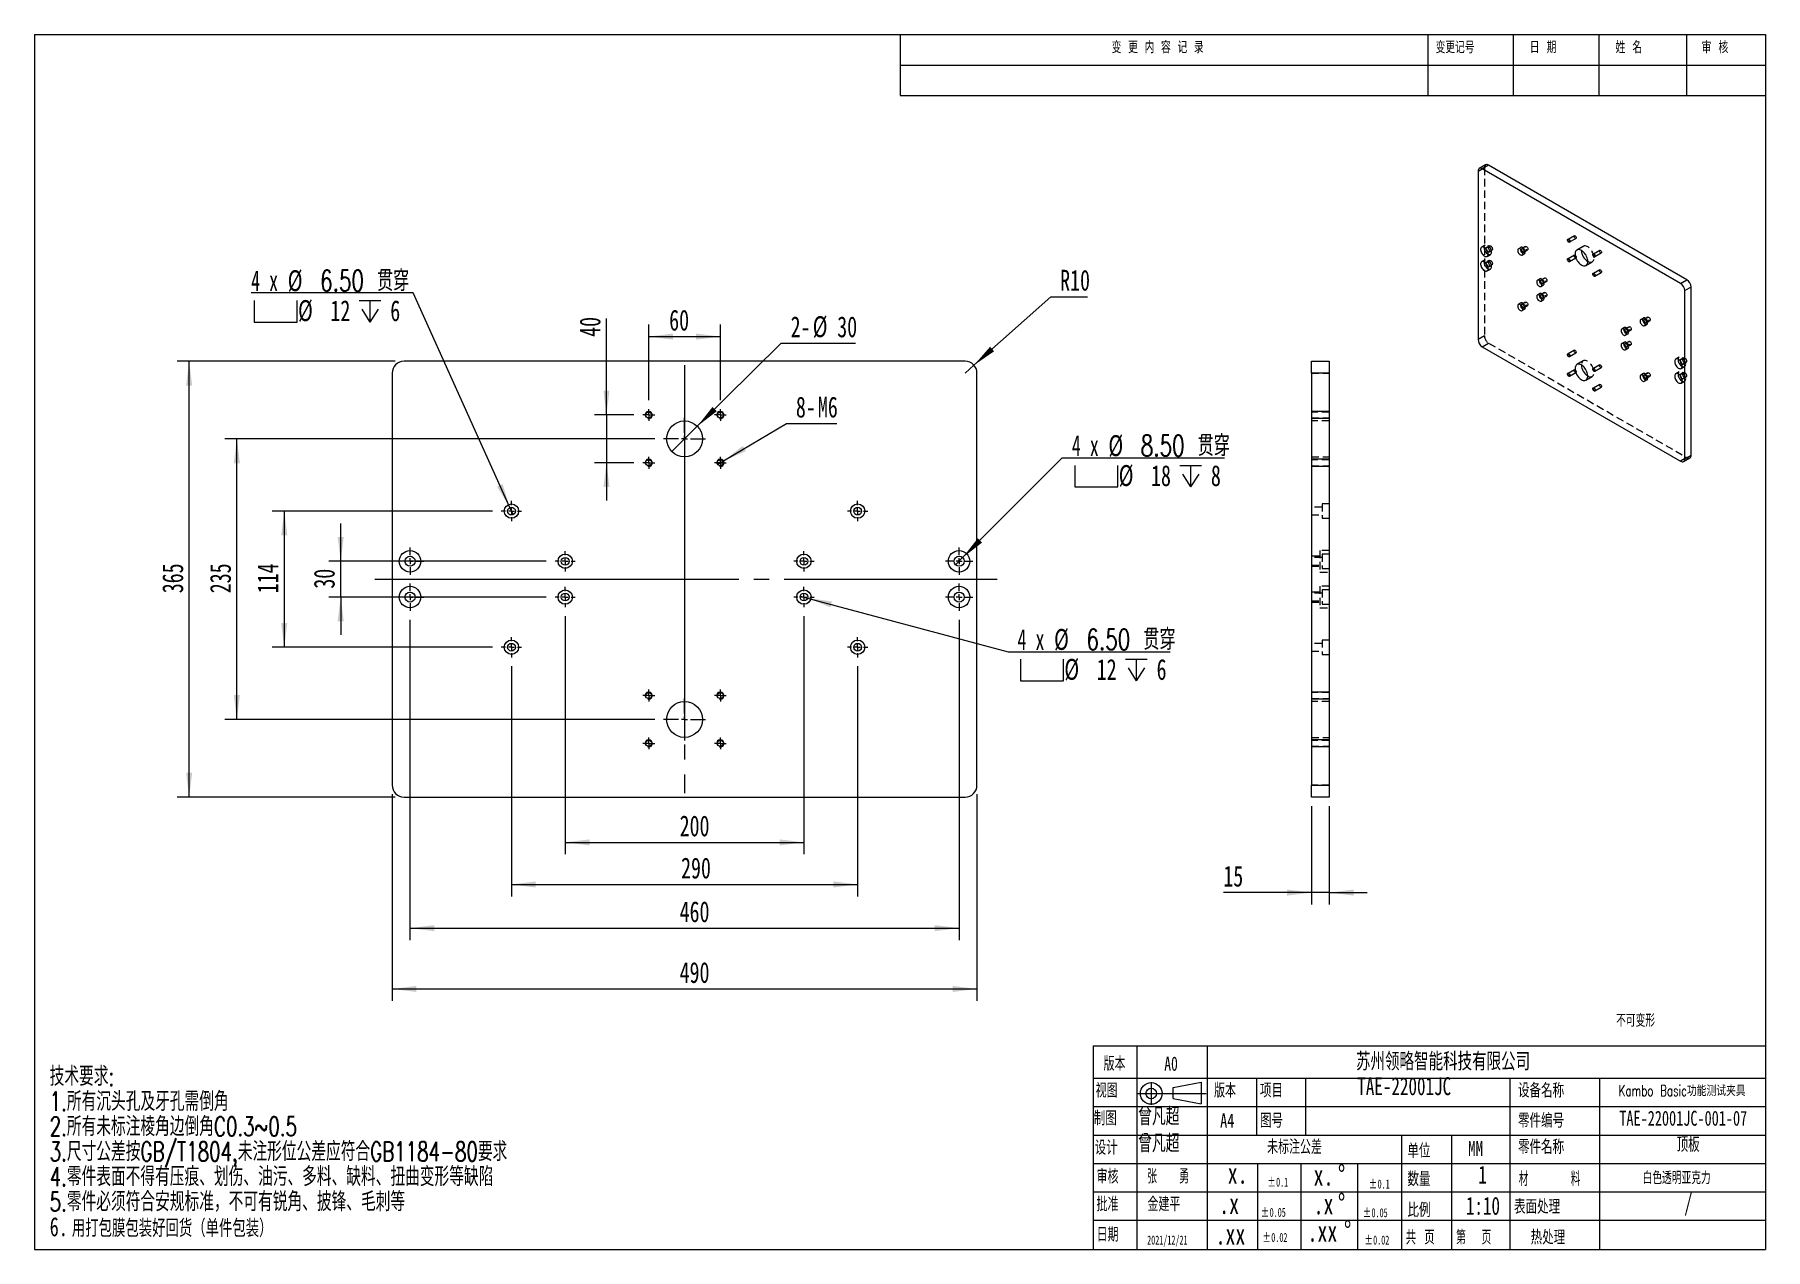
# Model space of a CAD drawing. Extents: x 2 to 292, y 3 to 207.
import ezdxf

# ---------------------------------------------------------------- set-up
doc = ezdxf.new("R2010")
doc.units = 0
for name, pattern in [('SLD-中心线', [34.29, 30.48, -1.27, 1.27, -1.27]), ('SLD-实线', [0]), ('SLD-虚线', [1.905, 1.27, -0.635])]:
    doc.linetypes.add(name, pattern=pattern)
doc.layers.get('0').update_dxf_attribs({"linetype": 'CONTINUOUS'})
for name, color, linetype in [('FORMAT', 7, 'SLD-实线'), ('图层1', 5, 'SLD-中心线'), ('图层7', 7, 'SLD-实线'), ('图框', 7, 'SLD-实线'), ('粗实线', 7, 'SLD-实线')]:
    doc.layers.add(name, color=color, linetype=linetype)
doc.styles.add('SLDTEXTSTYLE0', font='TXT', dxfattribs={"width": 0.7, "bigfont": 'bigfont'})
doc.styles.add('SLDTEXTSTYLE1', font='TXT', dxfattribs={"width": 0.736842, "bigfont": 'bigfont'})
doc.styles.add('SLDTEXTSTYLE10', font='TXT', dxfattribs={"width": 0.633333})
doc.styles.add('SLDTEXTSTYLE2', font='TXT', dxfattribs={"width": 0.7})
doc.styles.add('SLDTEXTSTYLE3', font='TXT', dxfattribs={"width": 0.663})
doc.styles.add('SLDTEXTSTYLE4', font='TXT', dxfattribs={"width": 0.559211, "bigfont": 'bigfont'})
doc.styles.add('SLDTEXTSTYLE5', font='TXT', dxfattribs={"width": 0.736842})
doc.styles.add('SLDTEXTSTYLE6', font='TXT', dxfattribs={"width": 0.629187, "bigfont": 'bigfont'})
doc.styles.add('SLDTEXTSTYLE7', font='TXT', dxfattribs={"width": 0.657895, "bigfont": 'bigfont'})
doc.styles.add('SLDTEXTSTYLE8', font='TXT', dxfattribs={"width": 0.618421, "bigfont": 'bigfont'})
doc.styles.add('SLDTEXTSTYLE9', font='TXT', dxfattribs={"width": 0.58, "bigfont": 'bigfont'})
doc.dimstyles.new('SLDDIMSTYLE0', dxfattribs={"dimtxt": 3.5, "dimasz": 4.08, "dimexe": 0, "dimexo": 0.0625, "dimgap": 0.875, "dimtad": 2, "dimlfac": 5, "dimrnd": 1e-09, "dimzin": 12, "dimtxsty": 'SLDTEXTSTYLE2', "dimsah": 1, "dimcen": 0.09, "dimazin": 3, "dimtfac": 1, "dimtofl": 0, "dimtmove": 0, "dimatfit": 3, "dimtolj": 1, "dimtzin": 12})
doc.dimstyles.new('SLDDIMSTYLE1', dxfattribs={"dimtxt": 3.5, "dimasz": 4.08, "dimexe": 0, "dimexo": 0.0625, "dimgap": 0.875, "dimtad": 2, "dimlfac": 5, "dimrnd": 1e-09, "dimzin": 12, "dimtxsty": 'SLDTEXTSTYLE2', "dimsah": 1, "dimcen": 0.09, "dimazin": 3, "dimtfac": 1, "dimtmove": 0, "dimatfit": 3, "dimtolj": 1, "dimtzin": 12})
doc.dimstyles.new('SLDDIMSTYLE2', dxfattribs={"dimtxt": 3.5, "dimasz": 4.08, "dimexe": 0, "dimexo": 0.0625, "dimgap": 0.875, "dimtad": 0, "dimtih": 1, "dimtoh": 1, "dimlfac": 5, "dimrnd": 1e-09, "dimzin": 12, "dimtxsty": 'SLDTEXTSTYLE2', "dimsah": 1, "dimcen": 0, "dimazin": 3, "dimtfac": 1, "dimtofl": 0, "dimtmove": 0, "dimatfit": 3, "dimtolj": 1, "dimtzin": 12})
doc.dimstyles.new('SLDDIMSTYLE3', dxfattribs={"dimtxt": 3.5, "dimasz": 4.08, "dimexe": 0, "dimexo": 0.0625, "dimgap": 0.875, "dimtad": 0, "dimtih": 1, "dimtoh": 1, "dimlfac": 5, "dimrnd": 1e-09, "dimzin": 12, "dimtxsty": 'SLDTEXTSTYLE2', "dimblk1": 'NONE', "dimsah": 1, "dimcen": 0, "dimazin": 3, "dimtfac": 1, "dimtmove": 0, "dimatfit": 3, "dimtolj": 1, "dimtzin": 12})
doc.dimstyles.new('SLDDIMSTYLE4', dxfattribs={"dimtxt": 3.5, "dimasz": 4.08, "dimexe": 0, "dimexo": 0.0625, "dimgap": 0.875, "dimtad": 0, "dimtih": 1, "dimtoh": 1, "dimlfac": 5, "dimrnd": 1e-09, "dimzin": 4, "dimtxsty": 'SLDTEXTSTYLE2', "dimblk1": 'NONE', "dimsah": 1, "dimcen": 0, "dimazin": 3, "dimtfac": 1, "dimtmove": 0, "dimatfit": 3, "dimtolj": 1, "dimtzin": 12})

msp = doc.modelspace()

# ---------------------------------------------------------------- texts
at = {"layer": 'FORMAT', "char_height": 2.38125, "attachment_point": 2, "style": 'SLDTEXTSTYLE0'}
for s, insert in [('\\M+194C5\\M+1967B', (183.1502, 35.3948)), ('\\M+196A2标\\M+1928D\\M+18CF6\\M+18DB7', (213.3036, 21.4527))]:
    msp.add_mtext(s, dxfattribs=dict(at, insert=insert))
at = {"layer": 'FORMAT', "color": 5, "insert": (192.6183, 35.3948), "char_height": 2.38125, "attachment_point": 2, "style": 'SLDTEXTSTYLE2'}
msp.add_mtext('A0', dxfattribs=at)
at = {"layer": '图层1'}
for s, insert, char_height, attachment_point, style in [('TAE-22001JC', (231.6855, 31.9277), 3, 2, 'SLDTEXTSTYLE2'), ('Kambo Basic\\M+18CF7\\M+1945C测试夹\\M+18BEF', (278.2525, 30.5774), 1.8, 2, 'SLDTEXTSTYLE0'), ('\\M+1915C\\M+1967D\\M+192B4', (187.11, 26.8774), 3, 1, 'SLDTEXTSTYLE0'), ('TAE-22001JC-001-07', (278.4425, 26.3148), 2.5, 2, 'SLDTEXTSTYLE2'), ('\\M+1915C\\M+1967D\\M+192B4', (187.11, 22.3487), 3, 1, 'SLDTEXTSTYLE0'), ('顶\\M+194C2', (279.2617, 21.9104), 2.5, 2, 'SLDTEXTSTYLE0'), ('1', (244.8218, 17.1055), 3, 2, 'SLDTEXTSTYLE2'), ('\\M+19492\\M+19046\\M+193A7\\M+196BE亚\\M+18D8E\\M+197CD', (277.3314, 16.1446), 2.116667, 2, 'SLDTEXTSTYLE0'), ('1:10', (244.8749, 11.8971), 3, 2, 'SLDTEXTSTYLE2'), ('/', (279.303, 12.4618), 3, 2, 'SLDTEXTSTYLE2')]:
    msp.add_mtext(s, dxfattribs=dict(at, insert=insert, char_height=char_height, attachment_point=attachment_point, style=style))
at = {"layer": '图层7', "color": 5, "char_height": 2, "attachment_point": 1}
for s, insert, style in [('变 \\M+18D58 \\M+193E0 \\M+19765 记 录', (182.6641, 205.4556), 'SLDTEXTSTYLE6'), ('变\\M+18D58记\\M+18D86', (236.9584, 205.4556), 'SLDTEXTSTYLE1'), ('\\M+193FA \\M+18AFA', (252.7189, 205.4556), 'SLDTEXTSTYLE7'), ('\\M+190A9 \\M+196BC', (267.0832, 205.4556), 'SLDTEXTSTYLE7'), ('审 \\M+18A6A', (281.5173, 205.4556), 'SLDTEXTSTYLE7')]:
    msp.add_mtext(s, dxfattribs=dict(at, insert=insert, style=style))
at = {"layer": '图层7', "attachment_point": 1}
for s, insert, char_height, style in [('苏\\M+18F42领\\M+197AA\\M+19271\\M+1945C\\M+189C8\\M+18B5A\\M+1974C\\M+18CC0\\M+18CF6\\M+18E69', (223.6077, 36.0651), 3, 'SLDTEXTSTYLE1'), ('视图', (179.9882, 30.9073), 2.38125, 'SLDTEXTSTYLE0'), ('\\M+194C5\\M+1967B', (199.8333, 30.9073), 2.38125, 'SLDTEXTSTYLE0'), ('项\\M+196DA', (207.5176, 30.9073), 2.38125, 'SLDTEXTSTYLE1'), ('设备\\M+196BC\\M+18FCC', (250.7534, 30.9073), 2.38125, 'SLDTEXTSTYLE1'), ('\\M+190A7图', (179.6707, 26.2451), 2.38125, 'SLDTEXTSTYLE1'), ('\\M+197EB\\M+18C8F编\\M+18D86', (250.7534, 25.8571), 2.38125, 'SLDTEXTSTYLE1'), ('A4', (200.8409, 25.8571), 2.38125, 'SLDTEXTSTYLE5'), ('图\\M+18D86', (207.5176, 25.8571), 2.38125, 'SLDTEXTSTYLE1'), ('设计', (179.8294, 21.3284), 2.38125, 'SLDTEXTSTYLE1'), ('单\\M+188CA', (232.2298, 20.804), 2.38125, 'SLDTEXTSTYLE1'), ('MM', (242.3949, 21.2617), 2.5, 'SLDTEXTSTYLE5'), ('\\M+197EB\\M+18C8F\\M+196BC\\M+18FCC', (250.7534, 21.4527), 2.38125, 'SLDTEXTSTYLE1'), ('审\\M+18A6A', (180.1469, 16.5082), 2.38125, 'SLDTEXTSTYLE0'), ('张   \\M+19745', (188.6177, 16.5082), 2.38125, 'SLDTEXTSTYLE9'), ('x.', (202.1097, 17.5912), 3.5, 'SLDTEXTSTYLE2'), ('\\M+19094\\M+197CA', (232.2298, 16.0852), 2.38125, 'SLDTEXTSTYLE1'), ('\\M+18DDE      \\M+197BF', (250.8857, 16.0852), 2.38125, 'SLDTEXTSTYLE4'), ('\\M+194E1\\M+18F79', (180.1469, 11.8639), 2.38125, 'SLDTEXTSTYLE0'), ('\\M+18BE0\\M+18C9A\\M+195BD', (188.6777, 11.8639), 2.38125, 'SLDTEXTSTYLE0'), ('.x', (200.6837, 12.5244), 3.5, 'SLDTEXTSTYLE2'), ('\\M+1955C\\M+196CA处\\M+1979D', (250.0935, 11.4415), 2.38125, 'SLDTEXTSTYLE1'), ('\\M+194E4\\M+197E1', (232.2298, 10.8768), 2.38125, 'SLDTEXTSTYLE1'), ('\\M+193FA\\M+18AFA', (180.1469, 6.7635), 2.38125, 'SLDTEXTSTYLE0'), ('.xx', (200.0729, 7.3846), 3.5, 'SLDTEXTSTYLE2'), ('\\M+18BA4 页', (231.9372, 6.3016), 2.38125, 'SLDTEXTSTYLE7'), ('\\M+191E6  页', (240.4032, 6.3016), 2.38125, 'SLDTEXTSTYLE8'), ('热处\\M+1979D', (252.8701, 6.3016), 2.38125, 'SLDTEXTSTYLE1'), ('2021/12/21', (188.6177, 5.4113), 1.5, 'SLDTEXTSTYLE3')]:
    msp.add_mtext(s, dxfattribs=dict(at, insert=insert, char_height=char_height, style=style))
at = {"layer": '图框', "color": 5, "insert": (267.2002, 42.488), "char_height": 2.116667, "attachment_point": 1, "rotation": 360, "style": 'SLDTEXTSTYLE0'}
msp.add_mtext('\\M+19573\\M+189C2变\\M+18C60', dxfattribs=at)

# ---------------------------------------------------------------- blocks, each defined once
blk = doc.blocks.new('SW_NOTE_0')
at = {"layer": '图层7', "color": 0, "char_height": 1.5, "attachment_point": 1, "style": 'SLDTEXTSTYLE3'}
for s, insert in [('%%p', (0, 1.93)), ('0.05', (1.44, 1.93))]:
    blk.add_mtext(s, dxfattribs=dict(at, insert=insert))
blk = doc.blocks.new('SW_NOTE_1')
at = {"layer": '图层7', "color": 0, "char_height": 1.5, "attachment_point": 1, "style": 'SLDTEXTSTYLE3'}
for s, insert in [('%%p', (0, 1.93)), ('0.02', (1.44, 1.93))]:
    blk.add_mtext(s, dxfattribs=dict(at, insert=insert))
blk = doc.blocks.new('SW_NOTE_2')
at = {"layer": '图层7', "color": 0, "char_height": 1.5, "attachment_point": 1, "style": 'SLDTEXTSTYLE3'}
for s, insert in [('%%p', (0, 1.93)), ('0.1', (1.44, 1.93))]:
    blk.add_mtext(s, dxfattribs=dict(at, insert=insert))
blk = doc.blocks.new('SW_NOTE_3')
at = {"layer": '图层7', "color": 0, "attachment_point": 1}
for s, insert, char_height, style in [('\\M+18B5A术\\M+19776\\M+18B81:', (0, 4.13), 3.2, 'SLDTEXTSTYLE0'), ('1.\\M+18F8A\\M+1974C沉头\\M+18D45\\M+18B79\\M+189E5\\M+18D45\\M+18EF9\\M+1937C\\M+18A70', (0, -0.07), 3.2, 'SLDTEXTSTYLE0'), ('2.\\M+18F8A\\M+1974C\\M+196A2标\\M+1928D棱\\M+18A70边\\M+1937C\\M+18A70C0.3~0.5', (0, -4.27), 3.2, 'SLDTEXTSTYLE0'), ('3.\\M+18EDA\\M+190A1\\M+18CF6\\M+18DB7\\M+188C2GB/T1804,\\M+196A2\\M+1928D\\M+18C60\\M+188CA\\M+18CF6\\M+18DB7应\\M+19584\\M+18D87GB1184-80\\M+19776\\M+18B81', (0, -8.47), 3.2, 'SLDTEXTSTYLE0'), ('4.\\M+197EB\\M+18C8F\\M+1955C\\M+196CA\\M+19573\\M+193BE\\M+1974C压\\M+18DAD\\M+18141划伤\\M+18141\\M+196FB污\\M+18141\\M+191BD\\M+197BF\\M+18141\\M+1E39E\\M+197BF\\M+18141扭\\M+18BC8变\\M+18C60\\M+19399\\M+1E39E\\M+1E89C', (0, -12.67), 3.2, 'SLDTEXTSTYLE0'), ('5.\\M+197EB\\M+18C8F\\M+1954B须\\M+19584\\M+18D87\\M+188C0规标\\M+18F79\\M+18143\\M+19573\\M+189C2\\M+1974C锐\\M+18A70\\M+18141\\M+194E2锋\\M+18141\\M+196D1\\M+18E68\\M+19399', (0, -16.87), 3.2, 'SLDTEXTSTYLE0'), ('6.', (0, -21.07), 3.2, 'SLDTEXTSTYLE2'), ('\\M+19770\\M+191C5\\M+195EF\\M+1968C\\M+195EF\\M+19195\\M+18D44\\M+189F1货\\M+18169单\\M+18C8F\\M+195EF\\M+19195\\M+1816A', (3.72, -21.47), 2.91042, 'SLDTEXTSTYLE0')]:
    blk.add_mtext(s, dxfattribs=dict(at, insert=insert, char_height=char_height, style=style))
blk = doc.blocks.new('SW_NOTE_4')
at = {"layer": '图层7', "color": 0, "char_height": 3.5, "attachment_point": 1, "style": 'SLDTEXTSTYLE2'}
for s, insert in [('.x', (0, 4.51)), ('%%d', (4.07, 4.51))]:
    blk.add_mtext(s, dxfattribs=dict(at, insert=insert))
blk = doc.blocks.new('SW_NOTE_5')
at = {"layer": '图层7', "color": 0, "char_height": 3.5, "attachment_point": 1, "style": 'SLDTEXTSTYLE2'}
for s, insert in [('x.', (0, 4.51)), ('%%d', (4.07, 4.51))]:
    blk.add_mtext(s, dxfattribs=dict(at, insert=insert))
blk = doc.blocks.new('SW_NOTE_6')
at = {"layer": '图层7', "color": 0, "char_height": 3.5, "attachment_point": 1, "style": 'SLDTEXTSTYLE2'}
for s, insert in [('.xx', (0, 4.51)), ('%%d', (6.11, 4.51))]:
    blk.add_mtext(s, dxfattribs=dict(at, insert=insert))
blk = doc.blocks.new('SW_NOTE_7')
at = {"layer": '图层7', "color": 0, "char_height": 1.5, "attachment_point": 1, "style": 'SLDTEXTSTYLE3'}
for s, insert in [('%%p', (0, 1.93)), ('0.1', (1.44, 1.93))]:
    blk.add_mtext(s, dxfattribs=dict(at, insert=insert))
blk = doc.blocks.new('SW_NOTE_8')
at = {"layer": '图层7', "color": 0, "char_height": 1.5, "attachment_point": 1, "style": 'SLDTEXTSTYLE3'}
for s, insert in [('%%p', (0, 1.93)), ('0.05', (1.44, 1.93))]:
    blk.add_mtext(s, dxfattribs=dict(at, insert=insert))
blk = doc.blocks.new('SW_NOTE_9')
at = {"layer": '图层7', "color": 0, "char_height": 1.5, "attachment_point": 1, "style": 'SLDTEXTSTYLE3'}
for s, insert in [('%%p', (0, 1.93)), ('0.02', (1.44, 1.93))]:
    blk.add_mtext(s, dxfattribs=dict(at, insert=insert))
blk = doc.blocks.new('_D')
at = {"layer": '图框', "color": 5}
for p, q in [((62.1, 79.36), (62.1, 44.72)), ((160.1, 79.36), (160.1, 44.72)), ((62.1, 46.72), (160.1, 46.72))]:
    blk.add_line(p, q, dxfattribs=at)
for points in [[(62.1, 46.72), (66.18, 46.21), (66.18, 47.23)], [(160.1, 46.72), (156.02, 47.23), (156.02, 46.21)]]:
    blk.add_solid(points, dxfattribs=at)
at = {"layer": '图框', "color": 5, "insert": (110.28, 51.23), "char_height": 3.5, "attachment_point": 1, "style": 'SLDTEXTSTYLE2'}
blk.add_mtext('490', dxfattribs=at)
blk = doc.blocks.new('_D_1')
at = {"layer": '图框', "color": 5}
for p, q in [((62.6, 151.86), (26.1, 151.86)), ((28.1, 78.86), (28.1, 151.86)), ((62.6, 78.86), (26.1, 78.86))]:
    blk.add_line(p, q, dxfattribs=at)
for points in [[(28.1, 151.86), (27.59, 147.78), (28.61, 147.78)], [(28.1, 78.86), (28.61, 82.94), (27.59, 82.94)]]:
    blk.add_solid(points, dxfattribs=at)
at = {"layer": '图框', "color": 5, "insert": (23.59, 113), "char_height": 3.5, "attachment_point": 1, "rotation": 90, "style": 'SLDTEXTSTYLE2'}
blk.add_mtext('365', dxfattribs=at)
blk = doc.blocks.new('_D_2')
at = {"layer": '图框', "color": 5}
for p, q in [((78.9, 126.76), (42.03, 126.76)), ((44.03, 126.76), (44.03, 103.96)), ((78.9, 103.96), (42.03, 103.96))]:
    blk.add_line(p, q, dxfattribs=at)
for points in [[(44.03, 126.76), (43.52, 122.68), (44.54, 122.68)], [(44.03, 103.96), (44.54, 108.04), (43.52, 108.04)]]:
    blk.add_solid(points, dxfattribs=at)
at = {"layer": '图框', "color": 5, "insert": (39.52, 112.99), "char_height": 3.5, "attachment_point": 1, "rotation": 90, "style": 'SLDTEXTSTYLE2'}
blk.add_mtext('114', dxfattribs=at)
blk = doc.blocks.new('_D_3')
at = {"layer": '图框', "color": 5}
for p, q in [((53.49, 118.36), (53.49, 124.71)), ((87.9, 118.36), (51.49, 118.36)), ((53.49, 112.36), (53.49, 118.36)), ((87.9, 112.36), (51.49, 112.36)), ((53.49, 112.36), (53.49, 106.01))]:
    blk.add_line(p, q, dxfattribs=at)
for points in [[(53.49, 118.36), (54, 122.44), (52.98, 122.44)], [(53.49, 112.36), (52.98, 108.28), (54, 108.28)]]:
    blk.add_solid(points, dxfattribs=at)
at = {"layer": '图框', "color": 5, "insert": (48.98, 113.77), "char_height": 3.5, "attachment_point": 1, "rotation": 90, "style": 'SLDTEXTSTYLE2'}
blk.add_mtext('30', dxfattribs=at)
blk = doc.blocks.new('_D_4')
at = {"layer": '图框', "color": 5}
for p, q in [((106.1, 138.86), (34.09, 138.86)), ((36.09, 91.86), (36.09, 138.86)), ((106.1, 91.86), (34.09, 91.86))]:
    blk.add_line(p, q, dxfattribs=at)
for points in [[(36.09, 138.86), (35.58, 134.78), (36.6, 134.78)], [(36.09, 91.86), (36.6, 95.94), (35.58, 95.94)]]:
    blk.add_solid(points, dxfattribs=at)
at = {"layer": '图框', "color": 5, "insert": (31.58, 113), "char_height": 3.5, "attachment_point": 1, "rotation": 90, "style": 'SLDTEXTSTYLE2'}
blk.add_mtext('235', dxfattribs=at)
blk = doc.blocks.new('_D_5')
at = {"layer": '图框', "color": 5}
for p, q in [((105.1, 145.36), (105.1, 157.99)), ((117.1, 145.36), (117.1, 157.99)), ((105.1, 155.99), (117.1, 155.99))]:
    blk.add_line(p, q, dxfattribs=at)
for points in [[(105.1, 155.99), (109.18, 155.48), (109.18, 156.5)], [(117.1, 155.99), (113.02, 156.5), (113.02, 155.48)]]:
    blk.add_solid(points, dxfattribs=at)
at = {"layer": '图框', "color": 5, "insert": (108.53, 160.5), "char_height": 3.5, "attachment_point": 1, "style": 'SLDTEXTSTYLE2'}
blk.add_mtext('60', dxfattribs=at)
blk = doc.blocks.new('_D_6')
at = {"layer": '图框', "color": 5}
for p, q in [((98.02, 142.86), (98.02, 159.02)), ((102.6, 142.86), (96.02, 142.86)), ((98.02, 142.86), (98.02, 134.86)), ((102.6, 134.86), (96.02, 134.86)), ((98.02, 134.86), (98.02, 128.51))]:
    blk.add_line(p, q, dxfattribs=at)
for points in [[(98.02, 142.86), (98.53, 146.94), (97.52, 146.94)], [(98.02, 134.86), (97.52, 130.78), (98.53, 130.78)]]:
    blk.add_solid(points, dxfattribs=at)
at = {"layer": '图框', "color": 5, "insert": (93.51, 155.95), "char_height": 3.5, "attachment_point": 1, "rotation": 90, "style": 'SLDTEXTSTYLE2'}
blk.add_mtext('40', dxfattribs=at)
blk = doc.blocks.new('_D_7')
at = {"layer": '图框', "color": 5}
for p, q in [((91.1, 109.16), (91.1, 69.27)), ((131.1, 109.16), (131.1, 69.27)), ((91.1, 71.27), (131.1, 71.27))]:
    blk.add_line(p, q, dxfattribs=at)
for points in [[(91.1, 71.27), (95.18, 70.76), (95.18, 71.77)], [(131.1, 71.27), (127.02, 71.77), (127.02, 70.76)]]:
    blk.add_solid(points, dxfattribs=at)
at = {"layer": '图框', "color": 5, "insert": (110.28, 75.78), "char_height": 3.5, "attachment_point": 1, "style": 'SLDTEXTSTYLE2'}
blk.add_mtext('200', dxfattribs=at)
blk = doc.blocks.new('_D_8')
at = {"layer": '图框', "color": 5}
for p, q in [((82.1, 100.76), (82.1, 62.22)), ((140.1, 100.76), (140.1, 62.22)), ((82.1, 64.22), (140.1, 64.22))]:
    blk.add_line(p, q, dxfattribs=at)
for points in [[(82.1, 64.22), (86.18, 63.71), (86.18, 64.73)], [(140.1, 64.22), (136.02, 64.73), (136.02, 63.71)]]:
    blk.add_solid(points, dxfattribs=at)
at = {"layer": '图框', "color": 5, "insert": (110.52, 68.73), "char_height": 3.5, "attachment_point": 1, "style": 'SLDTEXTSTYLE2'}
blk.add_mtext('290', dxfattribs=at)
blk = doc.blocks.new('_D_9')
at = {"layer": '图框', "color": 5}
for p, q in [((65.1, 108.56), (65.1, 54.9)), ((157.1, 108.56), (157.1, 54.9)), ((65.1, 56.9), (157.1, 56.9))]:
    blk.add_line(p, q, dxfattribs=at)
for points in [[(65.1, 56.9), (69.18, 56.39), (69.18, 57.41)], [(157.1, 56.9), (153.02, 57.41), (153.02, 56.39)]]:
    blk.add_solid(points, dxfattribs=at)
at = {"layer": '图框', "color": 5, "insert": (110.28, 61.41), "char_height": 3.5, "attachment_point": 1, "style": 'SLDTEXTSTYLE2'}
blk.add_mtext('460', dxfattribs=at)
blk = doc.blocks.new('_D_10')
at = {"layer": '图框', "color": 5}
for p, q in [((159.59, 151.19), (172.45, 162.67)), ((172.45, 162.67), (178.64, 162.67)), ((158.1, 149.86), (159.59, 151.19))]:
    blk.add_line(p, q, dxfattribs=at)
blk.add_solid([(159.59, 151.19), (162.98, 153.53), (162.3, 154.29)], dxfattribs=at)
at = {"layer": '图框', "color": 5, "insert": (174.04, 167.18), "char_height": 3.5, "attachment_point": 1, "style": 'SLDTEXTSTYLE2'}
blk.add_mtext('R10', dxfattribs=at)
blk = doc.blocks.new('_D_11')
at = {"layer": '图框', "color": 5}
for p, q in [((113.24, 140.97), (127.3, 154.87)), ((127.3, 154.87), (139.77, 154.87)), ((108.97, 136.75), (113.24, 140.97))]:
    blk.add_line(p, q, dxfattribs=at)
blk.add_solid([(113.24, 140.97), (116.49, 143.47), (115.78, 144.2)], dxfattribs=at)
at = {"layer": '图框', "color": 5, "char_height": 3.5, "attachment_point": 1, "style": 'SLDTEXTSTYLE2'}
for s, insert in [('%%c', (132.58, 159.4)), ('2-', (128.88, 159.38)), ('30', (136.69, 159.38))]:
    blk.add_mtext(s, dxfattribs=dict(at, insert=insert))
blk = doc.blocks.new('_NONE')
blk = doc.blocks.new('_D_12')
at = {"layer": '图框', "color": 5}
for p, q in [((117.62, 135.16), (128.17, 141.43)), ((128.17, 141.43), (136.61, 141.43)), ((116.59, 134.55), (117.62, 135.16))]:
    blk.add_line(p, q, dxfattribs=at)
blk.add_solid([(117.62, 135.16), (121.39, 136.81), (120.87, 137.68)], dxfattribs=at)
at = {"layer": '图框', "color": 5, "char_height": 3.5, "attachment_point": 1, "style": 'SLDTEXTSTYLE2'}
for s, insert in [('8-', (129.76, 145.94)), ('M6', (133.45, 145.94))]:
    blk.add_mtext(s, dxfattribs=dict(at, insert=insert))
blk = doc.blocks.new('SW_SYMBOL_HOLE_SPOT')
at = {"layer": '图框', "color": 0}
for p, q in [((0, 875), (0, 75)), ((1600, 75), (1600, 875)), ((0, 75), (1600, 75))]:
    blk.add_line(p, q, dxfattribs=at)
blk = doc.blocks.new('SW_SYMBOL_HOLE_DEPTH')
at = {"layer": '图框', "color": 0}
for p, q in [((0, 875), (800, 875)), ((400, 875), (400, 75)), ((100, 555), (400, 75)), ((700, 555), (400, 75))]:
    blk.add_line(p, q, dxfattribs=at)
blk = doc.blocks.new('_D_13')
at = {"layer": '图框', "color": 5}
for p, q in [((157.7, 118.96), (174.4, 135.67)), ((174.4, 135.67), (201.55, 135.67)), ((156.5, 117.76), (157.7, 118.96))]:
    blk.add_line(p, q, dxfattribs=at)
blk.add_solid([(157.7, 118.96), (160.95, 121.49), (160.23, 122.2)], dxfattribs=at)
at = {"layer": '图框', "color": 5, "xscale": 0.004511737089201878, "yscale": 0.004511737089201878, "zscale": 0.004511737089201878}
for name, p in [('SW_SYMBOL_HOLE_SPOT', (176.48, 130.46)), ('SW_SYMBOL_HOLE_DEPTH', (194.09, 130.46))]:
    blk.add_blockref(name, p, dxfattribs=at)
at = {"layer": '图框', "color": 5, "char_height": 3.5, "attachment_point": 1}
for s, insert, style in [('4 x', (175.99, 139.47), 'SLDTEXTSTYLE10'), ('%%c', (182.12, 139.48), 'SLDTEXTSTYLE2'), ('8.50 贯\\M+190FA', (187.54, 139.47), 'SLDTEXTSTYLE0'), ('%%c', (183.85, 134.47), 'SLDTEXTSTYLE2'), ('18', (189.27, 134.45), 'SLDTEXTSTYLE2'), ('8', (199.3, 134.45), 'SLDTEXTSTYLE2')]:
    blk.add_mtext(s, dxfattribs=dict(at, insert=insert, style=style))
blk = doc.blocks.new('_D_14')
at = {"layer": '图框', "color": 5}
for p, q in [((65.63, 163.3), (38.48, 163.3)), ((81.84, 127.35), (65.63, 163.3)), ((82.37, 126.17), (81.84, 127.35))]:
    blk.add_line(p, q, dxfattribs=at)
blk.add_solid([(81.84, 127.35), (80.62, 131.28), (79.7, 130.86)], dxfattribs=at)
at = {"layer": '图框', "color": 5, "xscale": 0.004511737089201878, "yscale": 0.004511737089201878, "zscale": 0.004511737089201878}
for name, p in [('SW_SYMBOL_HOLE_SPOT', (38.98, 158.09)), ('SW_SYMBOL_HOLE_DEPTH', (56.59, 158.09))]:
    blk.add_blockref(name, p, dxfattribs=at)
at = {"layer": '图框', "color": 5, "char_height": 3.5, "attachment_point": 1}
for s, insert, style in [('4 x', (38.48, 167.1), 'SLDTEXTSTYLE10'), ('%%c', (44.61, 167.11), 'SLDTEXTSTYLE2'), ('6.50 贯\\M+190FA', (50.04, 167.1), 'SLDTEXTSTYLE0'), ('%%c', (46.34, 162.1), 'SLDTEXTSTYLE2'), ('12', (51.77, 162.08), 'SLDTEXTSTYLE2'), ('6', (61.8, 162.08), 'SLDTEXTSTYLE2')]:
    blk.add_mtext(s, dxfattribs=dict(at, insert=insert, style=style))
blk = doc.blocks.new('_D_15')
at = {"layer": '图框', "color": 5}
for p, q in [((130.47, 112.53), (131.73, 112.19)), ((131.73, 112.19), (165.3, 103.21)), ((165.3, 103.21), (192.45, 103.21))]:
    blk.add_line(p, q, dxfattribs=at)
blk.add_solid([(131.73, 112.19), (135.54, 110.64), (135.8, 111.63)], dxfattribs=at)
at = {"layer": '图框', "color": 5, "xscale": 0.004511737089201878, "yscale": 0.004511737089201878, "zscale": 0.004511737089201878}
for name, p in [('SW_SYMBOL_HOLE_SPOT', (167.38, 98)), ('SW_SYMBOL_HOLE_DEPTH', (184.99, 98))]:
    blk.add_blockref(name, p, dxfattribs=at)
at = {"layer": '图框', "color": 5, "char_height": 3.5, "attachment_point": 1}
for s, insert, style in [('6.50 贯\\M+190FA', (178.44, 107.01), 'SLDTEXTSTYLE0'), ('4 x', (166.89, 107.01), 'SLDTEXTSTYLE10'), ('%%c', (173.02, 107.02), 'SLDTEXTSTYLE2'), ('%%c', (174.74, 102.01), 'SLDTEXTSTYLE2'), ('12', (180.17, 101.99), 'SLDTEXTSTYLE2'), ('6', (190.2, 101.99), 'SLDTEXTSTYLE2')]:
    blk.add_mtext(s, dxfattribs=dict(at, insert=insert, style=style))
blk = doc.blocks.new('SW_CENTERMARKSYMBOL_0')
at = {"layer": '图框', "color": 0}
for p, q in [((0, 1), (0, 3.5)), ((-1, 0), (-3.5, 0)), ((0, 0), (-0.5, 0)), ((0, 0), (0, 0.5)), ((0, 0), (0, -0.5)), ((0, 0), (0.5, 0)), ((1, 0), (3.5, 0)), ((0, -1), (0, -3.5))]:
    blk.add_line(p, q, dxfattribs=at)
blk = doc.blocks.new('SW_CENTERMARKSYMBOL_1')
at = {"layer": '图框', "color": 0}
for p, q in [((0, 1), (0, 3.5)), ((-1, 0), (-3.5, 0)), ((0, 0), (-0.5, 0)), ((0, 0), (0, 0.5)), ((0, 0), (0, -0.5)), ((0, 0), (0.5, 0)), ((1, 0), (3.5, 0)), ((0, -1), (0, -3.5))]:
    blk.add_line(p, q, dxfattribs=at)
blk = doc.blocks.new('SW_CENTERMARKSYMBOL_2')
at = {"layer": '图框', "color": 0}
for p, q in [((-1, 0), (-2.3, 0)), ((0, 0), (-0.5, 0)), ((0, 1), (0, 2.3)), ((0, 0), (0, 0.5)), ((0, 0), (0, -0.5)), ((0, 0), (0.5, 0)), ((1, 0), (2.3, 0)), ((0, -1), (0, -2.3))]:
    blk.add_line(p, q, dxfattribs=at)
blk = doc.blocks.new('SW_CENTERMARKSYMBOL_3')
at = {"layer": '图框', "color": 0}
for p, q in [((-1, 0), (-2.3, 0)), ((0, 0), (-0.5, 0)), ((0, 1), (0, 2.3)), ((0, 0), (0, 0.5)), ((0, 0), (0, -0.5)), ((0, 0), (0.5, 0)), ((1, 0), (2.3, 0)), ((0, -1), (0, -2.3))]:
    blk.add_line(p, q, dxfattribs=at)
blk = doc.blocks.new('SW_CENTERMARKSYMBOL_4')
at = {"layer": '图框', "color": 0}
for p, q in [((-1, 0), (-2.3, 0)), ((0, 0), (-0.5, 0)), ((0, 1), (0, 2.3)), ((0, 0), (0, 0.5)), ((0, 0), (0, -0.5)), ((0, 0), (0.5, 0)), ((1, 0), (2.3, 0)), ((0, -1), (0, -2.3))]:
    blk.add_line(p, q, dxfattribs=at)
blk = doc.blocks.new('SW_CENTERMARKSYMBOL_5')
at = {"layer": '图框', "color": 0}
for p, q in [((-1, 0), (-2.3, 0)), ((0, 0), (-0.5, 0)), ((0, 1), (0, 2.3)), ((0, 0), (0, 0.5)), ((0, 0), (0, -0.5)), ((0, 0), (0.5, 0)), ((1, 0), (2.3, 0)), ((0, -1), (0, -2.3))]:
    blk.add_line(p, q, dxfattribs=at)
blk = doc.blocks.new('SW_CENTERMARKSYMBOL_6')
at = {"layer": '图框', "color": 0}
for p, q in [((-1, 0), (-1.7, 0)), ((0, 0), (-0.5, 0)), ((0, 1), (0, 1.7)), ((0, 0), (0, 0.5)), ((0, 0), (0, -0.5)), ((0, 0), (0.5, 0)), ((1, 0), (1.7, 0)), ((0, -1), (0, -1.7))]:
    blk.add_line(p, q, dxfattribs=at)
blk = doc.blocks.new('SW_CENTERMARKSYMBOL_7')
at = {"layer": '图框', "color": 0}
for p, q in [((-1, 0), (-1.7, 0)), ((0, 0), (-0.5, 0)), ((0, 1), (0, 1.7)), ((0, 0), (0, 0.5)), ((0, 0), (0, -0.5)), ((0, 0), (0.5, 0)), ((1, 0), (1.7, 0)), ((0, -1), (0, -1.7))]:
    blk.add_line(p, q, dxfattribs=at)
blk = doc.blocks.new('SW_CENTERMARKSYMBOL_8')
at = {"layer": '图框', "color": 0}
for p, q in [((-1, 0), (-1.7, 0)), ((0, 0), (-0.5, 0)), ((0, 1), (0, 1.7)), ((0, 0), (0, 0.5)), ((0, 0), (0, -0.5)), ((0, 0), (0.5, 0)), ((1, 0), (1.7, 0)), ((0, -1), (0, -1.7))]:
    blk.add_line(p, q, dxfattribs=at)
blk = doc.blocks.new('SW_CENTERMARKSYMBOL_9')
at = {"layer": '图框', "color": 0}
for p, q in [((-1, 0), (-1.7, 0)), ((0, 0), (-0.5, 0)), ((0, 1), (0, 1.7)), ((0, 0), (0, 0.5)), ((0, 0), (0, -0.5)), ((0, 0), (0.5, 0)), ((1, 0), (1.7, 0)), ((0, -1), (0, -1.7))]:
    blk.add_line(p, q, dxfattribs=at)
blk = doc.blocks.new('SW_CENTERMARKSYMBOL_10')
at = {"layer": '图框', "color": 0}
for p, q in [((-1, 0), (-1.7, 0)), ((0, 0), (-0.5, 0)), ((0, 1), (0, 1.7)), ((0, 0), (0, 0.5)), ((0, 0), (0, -0.5)), ((0, 0), (0.5, 0)), ((1, 0), (1.7, 0)), ((0, -1), (0, -1.7))]:
    blk.add_line(p, q, dxfattribs=at)
blk = doc.blocks.new('SW_CENTERMARKSYMBOL_11')
at = {"layer": '图框', "color": 0}
for p, q in [((-1, 0), (-1.7, 0)), ((0, 0), (-0.5, 0)), ((0, 1), (0, 1.7)), ((0, 0), (0, 0.5)), ((0, 0), (0, -0.5)), ((0, 0), (0.5, 0)), ((1, 0), (1.7, 0)), ((0, -1), (0, -1.7))]:
    blk.add_line(p, q, dxfattribs=at)
blk = doc.blocks.new('SW_CENTERMARKSYMBOL_12')
at = {"layer": '图框', "color": 0}
for p, q in [((-1, 0), (-1.7, 0)), ((0, 0), (-0.5, 0)), ((0, 1), (0, 1.7)), ((0, 0), (0, 0.5)), ((0, 0), (0, -0.5)), ((0, 0), (0.5, 0)), ((1, 0), (1.7, 0)), ((0, -1), (0, -1.7))]:
    blk.add_line(p, q, dxfattribs=at)
blk = doc.blocks.new('SW_CENTERMARKSYMBOL_13')
at = {"layer": '图框', "color": 0}
for p, q in [((-1, 0), (-1.7, 0)), ((0, 0), (-0.5, 0)), ((0, 1), (0, 1.7)), ((0, 0), (0, 0.5)), ((0, 0), (0, -0.5)), ((0, 0), (0.5, 0)), ((1, 0), (1.7, 0)), ((0, -1), (0, -1.7))]:
    blk.add_line(p, q, dxfattribs=at)
blk = doc.blocks.new('SW_CENTERMARKSYMBOL_14')
at = {"layer": '图框', "color": 0}
for p, q in [((-0.5, 0), (-1, 0)), ((0, 0), (-0.5, 0)), ((0, 0.5), (0, 1)), ((0, 0), (0, 0.5)), ((0, 0), (0, -0.5)), ((0, 0), (0.5, 0)), ((0.5, 0), (1, 0)), ((0, -0.5), (0, -1))]:
    blk.add_line(p, q, dxfattribs=at)
blk = doc.blocks.new('SW_CENTERMARKSYMBOL_15')
at = {"layer": '图框', "color": 0}
for p, q in [((-0.5, 0), (-1, 0)), ((0, 0), (-0.5, 0)), ((0, 0.5), (0, 1)), ((0, 0), (0, 0.5)), ((0, 0), (0, -0.5)), ((0, 0), (0.5, 0)), ((0.5, 0), (1, 0)), ((0, -0.5), (0, -1))]:
    blk.add_line(p, q, dxfattribs=at)
blk = doc.blocks.new('SW_CENTERMARKSYMBOL_16')
at = {"layer": '图框', "color": 0}
for p, q in [((-0.5, 0), (-1, 0)), ((0, 0), (-0.5, 0)), ((0, 0.5), (0, 1)), ((0, 0), (0, 0.5)), ((0, 0), (0, -0.5)), ((0, 0), (0.5, 0)), ((0.5, 0), (1, 0)), ((0, -0.5), (0, -1))]:
    blk.add_line(p, q, dxfattribs=at)
blk = doc.blocks.new('SW_CENTERMARKSYMBOL_17')
at = {"layer": '图框', "color": 0}
for p, q in [((-0.5, 0), (-1, 0)), ((0, 0), (-0.5, 0)), ((0, 0.5), (0, 1)), ((0, 0), (0, 0.5)), ((0, 0), (0, -0.5)), ((0, 0), (0.5, 0)), ((0.5, 0), (1, 0)), ((0, -0.5), (0, -1))]:
    blk.add_line(p, q, dxfattribs=at)
blk = doc.blocks.new('SW_CENTERMARKSYMBOL_18')
at = {"layer": '图框', "color": 0}
for p, q in [((-0.5, 0), (-1, 0)), ((0, 0), (-0.5, 0)), ((0, 0.5), (0, 1)), ((0, 0), (0, 0.5)), ((0, 0), (0, -0.5)), ((0, 0), (0.5, 0)), ((0.5, 0), (1, 0)), ((0, -0.5), (0, -1))]:
    blk.add_line(p, q, dxfattribs=at)
blk = doc.blocks.new('SW_CENTERMARKSYMBOL_19')
at = {"layer": '图框', "color": 0}
for p, q in [((-0.5, 0), (-1, 0)), ((0, 0), (-0.5, 0)), ((0, 0.5), (0, 1)), ((0, 0), (0, 0.5)), ((0, 0), (0, -0.5)), ((0, 0), (0.5, 0)), ((0.5, 0), (1, 0)), ((0, -0.5), (0, -1))]:
    blk.add_line(p, q, dxfattribs=at)
blk = doc.blocks.new('SW_CENTERMARKSYMBOL_20')
at = {"layer": '图框', "color": 0}
for p, q in [((-0.5, 0), (-1, 0)), ((0, 0), (-0.5, 0)), ((0, 0.5), (0, 1)), ((0, 0), (0, 0.5)), ((0, 0), (0, -0.5)), ((0, 0), (0.5, 0)), ((0.5, 0), (1, 0)), ((0, -0.5), (0, -1))]:
    blk.add_line(p, q, dxfattribs=at)
blk = doc.blocks.new('SW_CENTERMARKSYMBOL_21')
at = {"layer": '图框', "color": 0}
for p, q in [((-0.5, 0), (-1, 0)), ((0, 0), (-0.5, 0)), ((0, 0.5), (0, 1)), ((0, 0), (0, 0.5)), ((0, 0), (0, -0.5)), ((0, 0), (0.5, 0)), ((0.5, 0), (1, 0)), ((0, -0.5), (0, -1))]:
    blk.add_line(p, q, dxfattribs=at)
blk = doc.blocks.new('_D_16')
at = {"layer": '图框', "color": 5}
for p, q in [((216.14, 77.36), (216.14, 60.86)), ((219.14, 77.36), (219.14, 60.86)), ((216.14, 62.86), (201.38, 62.86)), ((219.14, 62.86), (216.14, 62.86)), ((219.14, 62.86), (225.49, 62.86))]:
    blk.add_line(p, q, dxfattribs=at)
for points in [[(216.14, 62.86), (212.06, 63.37), (212.06, 62.35)], [(219.14, 62.86), (223.22, 62.35), (223.22, 63.37)]]:
    blk.add_solid(points, dxfattribs=at)
at = {"layer": '图框', "color": 5, "insert": (201.38, 67.37), "char_height": 3.5, "attachment_point": 1, "style": 'SLDTEXTSTYLE2'}
blk.add_mtext('15', dxfattribs=at)

# ---------------------------------------------------------------- dimensions: what is measured, and where the dimension line sits
at = {"layer": '图框', "color": 5}
for p1, p2, text, dimstyle, picture, middle in [((82.3698, 126.1657), (81.8356, 127.3508), '4 x <> 贯穿\\P{\\fGDT;v}%%c 12 {\\fGDT;x} 6\\P', 'SLDDIMSTYLE4', '_D_14', (51.2641, 162.5836)), ((108.9694, 136.749), (113.2361, 140.9675), '2-<>', 'SLDDIMSTYLE3', '_D_11', (134.3255, 157.8047)), ((116.5868, 134.5519), (117.6186, 135.1645), '8-<>', 'SLDDIMSTYLE3', '_D_12', (133.185, 143.5949)), ((156.5019, 117.757), (157.7035, 118.9595), '4 x <> 贯穿\\P{\\fGDT;v}%%c 18 {\\fGDT;x} 8\\P', 'SLDDIMSTYLE4', '_D_13', (188.7666, 134.9538)), ((130.4748, 112.5263), (131.7306, 112.1902), '4 x <> 贯穿\\P{\\fGDT;v}%%c 12 {\\fGDT;x} 6\\P', 'SLDDIMSTYLE4', '_D_15', (179.6665, 102.4958))]:
    dim = msp.add_diameter_dim_2p(p1=p1, p2=p2, text=text, dimstyle=dimstyle, dxfattribs=at)
    dim.commit()
    dim.dimension.update_dxf_attribs({"geometry": picture, "text_midpoint": middle, "dimtype": 163})
dim = msp.add_radius_dim(center=(158.1027, 149.8582), mpoint=(159.5943, 151.1906), dimstyle='SLDDIMSTYLE2', dxfattribs=at)
dim.commit()
dim.dimension.update_dxf_attribs({"geometry": '_D_10', "text_midpoint": (176.3373, 164.838), "dimtype": 164})
for base, p1, p2, angle, dimstyle, picture, middle in [((98.0236, 134.8582), (104.1027, 142.8582), (104.1027, 134.8582), 90, 'SLDDIMSTYLE1', '_D_6', (98.0236, 157.4887)), ((28.1027, 151.8582), (64.1027, 78.8582), (64.1027, 151.8582), 90, 'SLDDIMSTYLE0', '_D_1', (28.1027, 115.3019)), ((36.088, 138.8582), (107.6027, 91.8582), (107.6027, 138.8582), 90, 'SLDDIMSTYLE0', '_D_4', (36.088, 115.3055)), ((44.028, 103.9582), (80.4027, 126.7582), (80.4027, 103.9582), 90, 'SLDDIMSTYLE0', '_D_2', (44.028, 115.2984)), ((53.4893, 118.3582), (89.4027, 112.3582), (89.4027, 118.3582), 90, 'SLDDIMSTYLE1', '_D_3', (53.4893, 115.3088)), ((160.1027, 46.7208), (62.1027, 80.8582), (160.1027, 80.8582), 0, 'SLDDIMSTYLE0', '_D', (112.5865, 46.7208))]:
    dim = msp.add_linear_dim(base=base, p1=p1, p2=p2, angle=angle, dimstyle=dimstyle, dxfattribs=at)
    dim.commit()
    dim.dimension.update_dxf_attribs({"geometry": picture, "text_midpoint": middle, "dimtype": 160})
for base, p1, p2, dimstyle, picture, middle in [((117.1027, 155.9887), (105.1027, 143.8582), (117.1027, 143.8582), 'SLDDIMSTYLE0', '_D_5', (110.0656, 155.9887)), ((131.1027, 71.2654), (91.1027, 110.6582), (131.1027, 110.6582), 'SLDDIMSTYLE0', '_D_7', (112.5865, 71.2654)), ((157.1027, 56.8998), (65.1027, 110.0582), (157.1027, 110.0582), 'SLDDIMSTYLE0', '_D_9', (112.5865, 56.8998)), ((140.1027, 64.219), (82.1027, 102.2582), (140.1027, 102.2582), 'SLDDIMSTYLE0', '_D_8', (112.824, 64.219)), ((216.1379, 62.8582), (219.1379, 78.8582), (216.1379, 78.8582), 'SLDDIMSTYLE1', '_D_16', (202.9156, 62.8582))]:
    dim = msp.add_linear_dim(base=base, p1=p1, p2=p2, dimstyle=dimstyle, dxfattribs=at)
    dim.commit()
    dim.dimension.update_dxf_attribs({"geometry": picture, "text_midpoint": middle, "dimtype": 160})

# ---------------------------------------------------------------- linework, layer by layer
at = {"color": 7, "linetype": 'SLD-虚线'}
for p, q in [((244.0585, 183.6859), (245.1192, 184.2982)), ((245.1192, 184.2982), (245.1192, 156.1276)), ((245.2349, 171.3191), (244.6692, 170.9925)), ((245.9673, 171.1935), (245.4724, 170.9077)), ((260.197, 172.8805), (259.1363, 172.2682)), ((259.3863, 171.8351), (260.4469, 172.4474)), ((261.6933, 171.1053), (260.6327, 170.493)), ((245.2349, 168.8695), (244.6692, 168.5429)), ((245.9673, 168.7439), (245.4724, 168.4581)), ((245.5691, 169.4337), (246.1348, 169.7602)), ((245.8973, 170.1716), (246.3923, 170.4573)), ((251.2539, 170.9374), (250.8296, 170.6925)), ((252.0277, 171.0666), (251.3913, 170.6992)), ((251.4295, 169.6532), (251.8538, 169.8981)), ((251.7163, 170.1363), (252.3527, 170.5037)), ((260.197, 169.6143), (259.1363, 169.002)), ((259.3863, 168.569), (260.4469, 169.1813)), ((262.1326, 167.8949), (263.1932, 168.5072)), ((264.4396, 170.4312), (263.3789, 169.8189)), ((263.6289, 169.3859), (264.6896, 169.9982)), ((245.5691, 166.984), (246.1348, 167.3106)), ((245.8973, 167.722), (246.3923, 168.0077)), ((254.4358, 165.671), (254.0116, 165.4261)), ((255.2097, 165.8002), (254.5733, 165.4328)), ((264.4396, 167.1651), (263.3789, 166.5528)), ((263.6289, 166.1197), (264.6896, 166.7321)), ((254.4358, 163.2214), (254.0116, 162.9765)), ((255.2097, 163.3506), (254.5733, 162.9832)), ((254.6115, 164.3868), (255.0358, 164.6317)), ((254.8983, 164.8699), (255.5347, 165.2373)), ((254.8983, 162.4203), (255.5347, 162.7877)), ((251.2539, 161.6288), (250.8296, 161.3839)), ((252.0277, 161.758), (251.3913, 161.3907)), ((251.4295, 160.3446), (251.8538, 160.5896)), ((251.7163, 160.8277), (252.3527, 161.1951)), ((254.6115, 161.9372), (255.0358, 162.1821)), ((268.578, 157.5069), (268.1537, 157.262)), ((269.3519, 157.6361), (268.7155, 157.2688)), ((269.0404, 156.7058), (269.6768, 157.0732)), ((271.76, 159.0995), (271.3357, 158.8546)), ((272.5338, 159.2287), (271.8974, 158.8613)), ((271.9356, 157.8153), (272.3599, 158.0602)), ((272.2224, 158.2984), (272.8588, 158.6658)), ((245.1192, 156.1276), (244.0585, 155.5153)), ((244.7656, 154.2905), (245.8263, 154.9028)), ((245.8263, 154.9028), (279.0603, 135.7172)), ((268.578, 155.0573), (268.1537, 154.8124)), ((269.3519, 155.1865), (268.7155, 154.8191)), ((268.7537, 156.2227), (269.1779, 156.4677)), ((268.7537, 153.7731), (269.1779, 154.018)), ((269.0404, 154.2562), (269.6768, 154.6236)), ((260.197, 153.6918), (259.1363, 153.0795)), ((259.3863, 152.6464), (260.4469, 153.2587)), ((261.6933, 151.9166), (260.6327, 151.3043)), ((264.4396, 151.2425), (263.3789, 150.6302)), ((263.6289, 150.1972), (264.6896, 150.8095)), ((277.7618, 152.5417), (277.1961, 152.2152)), ((278.4942, 152.4161), (277.9993, 152.1304)), ((278.096, 150.6563), (278.6617, 150.9828)), ((278.4242, 151.3942), (278.9192, 151.68)), ((216.1379, 149.8582), (219.1379, 149.8582)), ((260.197, 150.4256), (259.1363, 149.8133)), ((259.3863, 149.3803), (260.4469, 149.9926)), ((262.1326, 148.7062), (263.1932, 149.3185)), ((264.4396, 147.9764), (263.3789, 147.3641)), ((271.76, 149.7909), (271.3357, 149.546)), ((272.5338, 149.9201), (271.8974, 149.5527)), ((271.9356, 148.5067), (272.3599, 148.7517)), ((272.2224, 148.9898), (272.8588, 149.3572)), ((277.7618, 150.0921), (277.1961, 149.7655)), ((278.4942, 149.9665), (277.9993, 149.6807)), ((278.096, 148.2067), (278.6617, 148.5332)), ((278.4242, 148.9446), (278.9192, 149.2303)), ((263.6289, 146.931), (264.6896, 147.5433)), ((219.1379, 143.3582), (216.1379, 143.3582)), ((216.1379, 142.3582), (219.1379, 142.3582)), ((219.1379, 141.8582), (216.1379, 141.8582)), ((216.1379, 135.8582), (219.1379, 135.8582)), ((219.1379, 135.3582), (216.1379, 135.3582)), ((216.1379, 134.3582), (219.1379, 134.3582)), ((279.0603, 135.7172), (277.9996, 135.1049)), ((217.9379, 127.9582), (217.9379, 125.5582)), ((219.1379, 127.9582), (217.9379, 127.9582)), ((217.9379, 127.4082), (216.1379, 127.4082)), ((216.1379, 126.1082), (217.9379, 126.1082)), ((217.9379, 125.5582), (219.1379, 125.5582)), ((217.5379, 119.2082), (216.1379, 119.2082)), ((217.9379, 119.0082), (216.1379, 119.0082)), ((217.5379, 120.1582), (217.5379, 116.5582)), ((219.1379, 120.1582), (217.5379, 120.1582)), ((217.9379, 119.5582), (217.9379, 117.1582)), ((219.1379, 119.5582), (217.9379, 119.5582)), ((216.1379, 117.7082), (217.9379, 117.7082)), ((216.1379, 117.5082), (217.5379, 117.5082)), ((217.5379, 116.5582), (219.1379, 116.5582)), ((217.9379, 117.1582), (219.1379, 117.1582)), ((217.5379, 113.2082), (216.1379, 113.2082)), ((217.5379, 114.1582), (217.5379, 110.5582)), ((219.1379, 114.1582), (217.5379, 114.1582)), ((217.9379, 113.5582), (217.9379, 111.1582)), ((219.1379, 113.5582), (217.9379, 113.5582)), ((217.9379, 113.0082), (216.1379, 113.0082)), ((216.1379, 111.7082), (217.9379, 111.7082)), ((216.1379, 111.5082), (217.5379, 111.5082)), ((217.5379, 110.5582), (219.1379, 110.5582)), ((217.9379, 111.1582), (219.1379, 111.1582)), ((217.9379, 104.6082), (216.1379, 104.6082)), ((217.9379, 105.1582), (217.9379, 102.7582)), ((219.1379, 105.1582), (217.9379, 105.1582)), ((216.1379, 103.3082), (217.9379, 103.3082)), ((217.9379, 102.7582), (219.1379, 102.7582)), ((219.1379, 96.3582), (216.1379, 96.3582)), ((216.1379, 95.3582), (219.1379, 95.3582)), ((219.1379, 94.8582), (216.1379, 94.8582)), ((216.1379, 88.8582), (219.1379, 88.8582)), ((219.1379, 88.3582), (216.1379, 88.3582)), ((216.1379, 87.3582), (219.1379, 87.3582)), ((219.1379, 80.8582), (216.1379, 80.8582))]:
    msp.add_line(p, q, dxfattribs=at)
at = {"color": 7, "linetype": 'SLD-实线'}
for p, q in [((244.0585, 183.6859), (244.0585, 155.5153)), ((245.3263, 184.7561), (244.2656, 184.1438)), ((245.8263, 184.7066), (244.7656, 184.0943)), ((277.9996, 164.9087), (244.7656, 184.0943)), ((279.0603, 165.521), (245.8263, 184.7066)), ((277.9996, 164.9087), (279.0603, 165.521)), ((279.7674, 164.2962), (278.7067, 163.6839)), ((278.7067, 135.5133), (278.7067, 163.6839)), ((279.7674, 136.1256), (279.7674, 164.2962)), ((244.7656, 154.2905), (277.9996, 135.1049)), ((158.1027, 151.8582), (64.1027, 151.8582)), ((216.1379, 151.8582), (219.1379, 151.8582)), ((216.1379, 149.8582), (216.1379, 151.8582)), ((219.1379, 151.8582), (219.1379, 149.8582)), ((62.1027, 149.8582), (62.1027, 80.8582)), ((160.1027, 80.8582), (160.1027, 149.8582)), ((219.1379, 149.8582), (216.1379, 149.8582)), ((216.1379, 149.8582), (216.1379, 80.8582)), ((219.1379, 149.8582), (219.1379, 80.8582)), ((219.1379, 143.4582), (216.1379, 143.4582)), ((219.1379, 143.4582), (216.1379, 143.4582)), ((219.1379, 142.2582), (216.1379, 142.2582)), ((219.1379, 142.2582), (216.1379, 142.2582)), ((219.1379, 135.4582), (216.1379, 135.4582)), ((219.1379, 135.4582), (216.1379, 135.4582)), ((219.1379, 134.2582), (216.1379, 134.2582)), ((219.1379, 134.2582), (216.1379, 134.2582)), ((278.4996, 135.0554), (279.5602, 135.6677)), ((278.7067, 135.5133), (279.7674, 136.1256)), ((219.1379, 96.4582), (216.1379, 96.4582)), ((219.1379, 96.4582), (216.1379, 96.4582)), ((219.1379, 95.2582), (216.1379, 95.2582)), ((219.1379, 95.2582), (216.1379, 95.2582)), ((219.1379, 88.4582), (216.1379, 88.4582)), ((219.1379, 88.4582), (216.1379, 88.4582)), ((219.1379, 87.2582), (216.1379, 87.2582)), ((219.1379, 87.2582), (216.1379, 87.2582)), ((64.1027, 78.8582), (158.1027, 78.8582)), ((216.1379, 80.8582), (219.1379, 80.8582)), ((216.1379, 78.8582), (216.1379, 80.8582)), ((219.1379, 78.8582), (216.1379, 78.8582)), ((219.1379, 80.8582), (219.1379, 78.8582))]:
    msp.add_line(p, q, dxfattribs=at)
at = {"color": 7, "linetype": 'SLD-实线', "flags": 128}
for points in [[(244.7656, 184.0943), (244.6277, 184.1582), (244.495, 184.1883), (244.3728, 184.1834), (244.2656, 184.1437), (244.1777, 184.0708), (244.1123, 183.9673), (244.0721, 183.8374), (244.0585, 183.6859)], [(259.4734, 171.9292), (259.4573, 171.8448), (259.4113, 171.7918), (259.3425, 171.7785), (259.2613, 171.8067), (259.1801, 171.8722), (259.1113, 171.965), (259.0653, 172.071), (259.0492, 172.1741), (259.0653, 172.2585), (259.1113, 172.3115), (259.1801, 172.3248), (259.2613, 172.2966), (259.3425, 172.2311), (259.4113, 172.1383), (259.4573, 172.0323), (259.4734, 171.9292)], [(259.4381, 171.9496), (259.4246, 172.0355), (259.3863, 172.1238), (259.3289, 172.2012), (259.2613, 172.2558), (259.1936, 172.2793), (259.1363, 172.2682), (259.098, 172.2241), (259.0845, 172.1537), (259.098, 172.0678), (259.1363, 171.9795), (259.1936, 171.9021), (259.2613, 171.8475), (259.3289, 171.824), (259.3863, 171.8351), (259.4246, 171.8792), (259.4381, 171.9496)], [(245.7556, 169.8457), (245.7425, 170.0012), (245.704, 170.1653), (245.6415, 170.3314), (245.5576, 170.4926), (245.4558, 170.6424), (245.3402, 170.7747), (245.2155, 170.8839), (245.0869, 170.9657), (244.9596, 171.0166), (244.8389, 171.0347), (244.7296, 171.0191), (244.6363, 170.9705), (244.5627, 170.891), (244.5119, 170.7836), (244.486, 170.653), (244.486, 170.5043), (244.5119, 170.3436), (244.5627, 170.1777), (244.6363, 170.0132), (244.7296, 169.8569), (244.8389, 169.7151), (244.9596, 169.5938), (245.0869, 169.4978), (245.2155, 169.4311), (245.3402, 169.3964), (245.4558, 169.3951), (245.5576, 169.4273), (245.6415, 169.4918), (245.704, 169.5857), (245.7425, 169.7053), (245.7556, 169.8457)], [(245.7556, 167.3961), (245.7425, 167.5516), (245.704, 167.7157), (245.6415, 167.8818), (245.5576, 168.043), (245.4558, 168.1928), (245.3402, 168.325), (245.2155, 168.4343), (245.0869, 168.516), (244.9596, 168.567), (244.8389, 168.5851), (244.7296, 168.5695), (244.6363, 168.5209), (244.5627, 168.4413), (244.5119, 168.334), (244.486, 168.2033), (244.486, 168.0546), (244.5119, 167.894), (244.5627, 167.7281), (244.6363, 167.5636), (244.7296, 167.4072), (244.8389, 167.2655), (244.9596, 167.1441), (245.0869, 167.0481), (245.2155, 166.9814), (245.3402, 166.9467), (245.4558, 166.9455), (245.5576, 166.9777), (245.6415, 167.0421), (245.704, 167.1361), (245.7425, 167.2557), (245.7556, 167.3961)], [(251.5538, 169.9279), (251.5405, 170.0575), (251.5013, 170.1942), (251.4388, 170.3297), (251.3569, 170.4553), (251.2607, 170.5631), (251.1562, 170.6464), (251.0501, 170.7), (250.9489, 170.7204), (250.8591, 170.7065), (250.7863, 170.659), (250.7351, 170.5809), (250.7086, 170.4772), (250.7086, 170.3544), (250.7351, 170.2202), (250.7863, 170.083), (250.8591, 169.9515), (250.9489, 169.8338), (251.0501, 169.7375), (251.1562, 169.6685), (251.2607, 169.6312), (251.3569, 169.6279), (251.4388, 169.6589), (251.5013, 169.7222), (251.5405, 169.8138), (251.5538, 169.9279)], [(259.4734, 168.663), (259.4573, 168.5786), (259.4113, 168.5257), (259.3425, 168.5123), (259.2613, 168.5405), (259.1801, 168.606), (259.1113, 168.6989), (259.0653, 168.8049), (259.0492, 168.9079), (259.0653, 168.9924), (259.1113, 169.0453), (259.1801, 169.0587), (259.2613, 169.0304), (259.3425, 168.9649), (259.4113, 168.8721), (259.4573, 168.7661), (259.4734, 168.663)], [(259.4381, 168.6834), (259.4246, 168.7693), (259.3863, 168.8577), (259.3289, 168.935), (259.2613, 168.9896), (259.1936, 169.0131), (259.1363, 169.002), (259.098, 168.9579), (259.0845, 168.8875), (259.098, 168.8016), (259.1363, 168.7133), (259.1936, 168.6359), (259.2613, 168.5814), (259.3289, 168.5578), (259.3863, 168.569), (259.4246, 168.6131), (259.4381, 168.6834)], [(262.4433, 168.5816), (262.4308, 168.7758), (262.3938, 168.9797), (262.3331, 169.1887), (262.2502, 169.3978), (262.1468, 169.6021), (262.0256, 169.7968), (261.8893, 169.9775), (261.7411, 170.1397), (261.5846, 170.2798), (261.4232, 170.3944), (261.261, 170.4809), (261.1016, 170.5372), (260.9487, 170.5621), (260.8061, 170.5548), (260.6769, 170.5157), (260.5643, 170.4456), (260.4709, 170.3462), (260.3988, 170.2197), (260.3499, 170.0692), (260.3251, 169.8982), (260.3251, 169.7107), (260.3499, 169.5111), (260.3988, 169.304), (260.4709, 169.0944), (260.5643, 168.8871), (260.6769, 168.687), (260.8061, 168.4987), (260.9487, 168.3268), (261.1016, 168.1752), (261.261, 168.0474), (261.4232, 167.9466), (261.5846, 167.875), (261.7411, 167.8343), (261.8893, 167.8254), (262.0256, 167.8487), (262.1468, 167.9035), (262.2502, 167.9885), (262.3331, 168.1018), (262.3938, 168.2406), (262.4308, 168.4019), (262.4433, 168.5816)], [(263.7161, 169.48), (263.6999, 169.3955), (263.6539, 169.3426), (263.5851, 169.3292), (263.5039, 169.3575), (263.4228, 169.423), (263.3539, 169.5158), (263.3079, 169.6218), (263.2918, 169.7249), (263.3079, 169.8093), (263.3539, 169.8622), (263.4228, 169.8756), (263.5039, 169.8474), (263.5851, 169.7819), (263.6539, 169.689), (263.6999, 169.583), (263.7161, 169.48)], [(263.6807, 169.5004), (263.6673, 169.5863), (263.6289, 169.6746), (263.5716, 169.752), (263.5039, 169.8066), (263.4363, 169.8301), (263.3789, 169.8189), (263.3406, 169.7748), (263.3272, 169.7045), (263.3406, 169.6186), (263.3789, 169.5302), (263.4363, 169.4529), (263.5039, 169.3983), (263.5716, 169.3748), (263.6289, 169.3859), (263.6673, 169.43), (263.6807, 169.5004)], [(254.7358, 164.6615), (254.7225, 164.7911), (254.6833, 164.9278), (254.6208, 165.0633), (254.5389, 165.1889), (254.4427, 165.2967), (254.3382, 165.38), (254.232, 165.4336), (254.1309, 165.454), (254.0411, 165.4401), (253.9683, 165.3926), (253.9171, 165.3145), (253.8906, 165.2108), (253.8906, 165.088), (253.9171, 164.9538), (253.9683, 164.8166), (254.0411, 164.6851), (254.1309, 164.5674), (254.232, 164.4711), (254.3382, 164.4021), (254.4427, 164.3648), (254.5389, 164.3616), (254.6208, 164.3925), (254.6833, 164.4558), (254.7225, 164.5474), (254.7358, 164.6615)], [(263.7161, 166.2138), (263.6999, 166.1294), (263.6539, 166.0765), (263.5851, 166.0631), (263.5039, 166.0913), (263.4228, 166.1568), (263.3539, 166.2496), (263.3079, 166.3557), (263.2918, 166.4587), (263.3079, 166.5431), (263.3539, 166.5961), (263.4228, 166.6094), (263.5039, 166.5812), (263.5851, 166.5157), (263.6539, 166.4229), (263.6999, 166.3169), (263.7161, 166.2138)], [(263.6807, 166.2342), (263.6673, 166.3201), (263.6289, 166.4084), (263.5716, 166.4858), (263.5039, 166.5404), (263.4363, 166.5639), (263.3789, 166.5528), (263.3406, 166.5087), (263.3272, 166.4383), (263.3406, 166.3524), (263.3789, 166.2641), (263.4363, 166.1867), (263.5039, 166.1321), (263.5716, 166.1086), (263.6289, 166.1198), (263.6673, 166.1639), (263.6807, 166.2342)], [(254.7358, 162.2119), (254.7225, 162.3414), (254.6833, 162.4782), (254.6208, 162.6137), (254.5389, 162.7393), (254.4427, 162.8471), (254.3382, 162.9304), (254.232, 162.984), (254.1309, 163.0044), (254.0411, 162.9904), (253.9683, 162.9429), (253.9171, 162.8649), (253.8906, 162.7612), (253.8906, 162.6384), (253.9171, 162.5042), (253.9683, 162.367), (254.0411, 162.2355), (254.1309, 162.1178), (254.232, 162.0215), (254.3382, 161.9525), (254.4427, 161.9152), (254.5389, 161.9119), (254.6208, 161.9429), (254.6833, 162.0062), (254.7225, 162.0978), (254.7358, 162.2119)], [(251.5538, 160.6194), (251.5405, 160.7489), (251.5013, 160.8857), (251.4388, 161.0211), (251.3569, 161.1467), (251.2607, 161.2545), (251.1562, 161.3379), (251.0501, 161.3914), (250.9489, 161.4119), (250.8591, 161.3979), (250.7863, 161.3504), (250.7351, 161.2724), (250.7086, 161.1687), (250.7086, 161.0459), (250.7351, 160.9116), (250.7863, 160.7745), (250.8591, 160.6429), (250.9489, 160.5253), (251.0501, 160.4289), (251.1562, 160.3599), (251.2607, 160.3226), (251.3569, 160.3194), (251.4388, 160.3504), (251.5013, 160.4136), (251.5405, 160.5052), (251.5538, 160.6194)], [(268.8779, 156.4974), (268.8646, 156.627), (268.8255, 156.7638), (268.763, 156.8992), (268.681, 157.0248), (268.5848, 157.1326), (268.4803, 157.216), (268.3742, 157.2695), (268.273, 157.29), (268.1832, 157.276), (268.1104, 157.2285), (268.0592, 157.1504), (268.0328, 157.0468), (268.0328, 156.924), (268.0592, 156.7897), (268.1104, 156.6525), (268.1832, 156.521), (268.273, 156.4034), (268.3742, 156.307), (268.4803, 156.238), (268.5848, 156.2007), (268.681, 156.1975), (268.763, 156.2285), (268.8255, 156.2917), (268.8646, 156.3833), (268.8779, 156.4974)], [(272.0599, 158.09), (272.0466, 158.2195), (272.0074, 158.3563), (271.9449, 158.4918), (271.863, 158.6173), (271.7668, 158.7252), (271.6623, 158.8085), (271.5562, 158.8621), (271.455, 158.8825), (271.3652, 158.8685), (271.2924, 158.821), (271.2412, 158.743), (271.2147, 158.6393), (271.2147, 158.5165), (271.2412, 158.3823), (271.2924, 158.2451), (271.3652, 158.1136), (271.455, 157.9959), (271.5562, 157.8996), (271.6623, 157.8306), (271.7668, 157.7933), (271.863, 157.79), (271.9449, 157.821), (272.0074, 157.8843), (272.0466, 157.9759), (272.0599, 158.09)], [(268.8779, 154.0478), (268.8646, 154.1774), (268.8255, 154.3141), (268.763, 154.4496), (268.681, 154.5752), (268.5848, 154.683), (268.4803, 154.7663), (268.3742, 154.8199), (268.273, 154.8403), (268.1832, 154.8264), (268.1104, 154.7789), (268.0592, 154.7008), (268.0328, 154.5971), (268.0328, 154.4743), (268.0592, 154.3401), (268.1104, 154.2029), (268.1832, 154.0714), (268.273, 153.9537), (268.3742, 153.8574), (268.4803, 153.7884), (268.5848, 153.7511), (268.681, 153.7479), (268.763, 153.7788), (268.8255, 153.8421), (268.8646, 153.9337), (268.8779, 154.0478)], [(259.4734, 152.7405), (259.4573, 152.6561), (259.4113, 152.6031), (259.3425, 152.5898), (259.2613, 152.618), (259.1801, 152.6835), (259.1113, 152.7763), (259.0653, 152.8823), (259.0492, 152.9854), (259.0653, 153.0698), (259.1113, 153.1227), (259.1801, 153.1361), (259.2613, 153.1079), (259.3425, 153.0424), (259.4113, 152.9496), (259.4573, 152.8435), (259.4734, 152.7405)], [(259.4381, 152.7609), (259.4246, 152.8468), (259.3863, 152.9351), (259.3289, 153.0125), (259.2613, 153.0671), (259.1936, 153.0906), (259.1363, 153.0794), (259.098, 153.0353), (259.0845, 152.965), (259.098, 152.8791), (259.1363, 152.7908), (259.1936, 152.7134), (259.2613, 152.6588), (259.3289, 152.6353), (259.3863, 152.6464), (259.4246, 152.6905), (259.4381, 152.7609)], [(260.322, 150.6176), (260.3344, 150.4234), (260.3714, 150.2195), (260.4321, 150.0105), (260.5151, 149.8014), (260.6184, 149.5971), (260.7396, 149.4024), (260.8759, 149.2217), (261.0241, 149.0595), (261.1807, 148.9194), (261.342, 148.8048), (261.5043, 148.7183), (261.6637, 148.662), (261.8165, 148.6371), (261.9592, 148.6444), (262.0883, 148.6835), (262.2009, 148.7536), (262.2943, 148.853), (262.3664, 148.9795), (262.4154, 149.13), (262.4402, 149.301), (262.4402, 149.4885), (262.4154, 149.6881), (262.3664, 149.8952), (262.2943, 150.1048), (262.2009, 150.3121), (262.0883, 150.5122), (261.9592, 150.7005), (261.8165, 150.8724), (261.6637, 151.024), (261.5043, 151.1518), (261.342, 151.2526), (261.1807, 151.3242), (261.0241, 151.3649), (260.8759, 151.3738), (260.7396, 151.3505), (260.6184, 151.2957), (260.5151, 151.2107), (260.4321, 151.0974), (260.3714, 150.9586), (260.3344, 150.7973), (260.322, 150.6176)], [(278.2825, 151.0683), (278.2694, 151.2238), (278.2309, 151.3879), (278.1684, 151.554), (278.0845, 151.7152), (277.9827, 151.865), (277.8671, 151.9973), (277.7424, 152.1065), (277.6138, 152.1883), (277.4866, 152.2392), (277.3658, 152.2573), (277.2565, 152.2417), (277.1632, 152.1932), (277.0896, 152.1136), (277.0389, 152.0063), (277.0129, 151.8756), (277.0129, 151.7269), (277.0389, 151.5663), (277.0896, 151.4003), (277.1632, 151.2358), (277.2565, 151.0795), (277.3658, 150.9377), (277.4866, 150.8164), (277.6138, 150.7204), (277.7424, 150.6537), (277.8671, 150.619), (277.9827, 150.6177), (278.0845, 150.65), (278.1684, 150.7144), (278.2309, 150.8083), (278.2694, 150.9279), (278.2825, 151.0683)], [(259.4734, 149.4743), (259.4573, 149.3899), (259.4113, 149.337), (259.3425, 149.3236), (259.2613, 149.3518), (259.1801, 149.4173), (259.1113, 149.5102), (259.0653, 149.6162), (259.0492, 149.7192), (259.0653, 149.8037), (259.1113, 149.8566), (259.1801, 149.87), (259.2613, 149.8417), (259.3425, 149.7762), (259.4113, 149.6834), (259.4573, 149.5774), (259.4734, 149.4743)], [(259.4381, 149.4947), (259.4246, 149.5806), (259.3863, 149.669), (259.3289, 149.7463), (259.2613, 149.8009), (259.1936, 149.8244), (259.1363, 149.8133), (259.098, 149.7692), (259.0845, 149.6988), (259.098, 149.6129), (259.1363, 149.5246), (259.1936, 149.4472), (259.2613, 149.3926), (259.3289, 149.3691), (259.3863, 149.3803), (259.4246, 149.4244), (259.4381, 149.4947)], [(263.7161, 150.2913), (263.6999, 150.2068), (263.6539, 150.1539), (263.5851, 150.1405), (263.5039, 150.1688), (263.4228, 150.2343), (263.3539, 150.3271), (263.3079, 150.4331), (263.2918, 150.5362), (263.3079, 150.6206), (263.3539, 150.6735), (263.4228, 150.6869), (263.5039, 150.6587), (263.5851, 150.5932), (263.6539, 150.5003), (263.6999, 150.3943), (263.7161, 150.2913)], [(263.6807, 150.3117), (263.6673, 150.3976), (263.6289, 150.4859), (263.5716, 150.5633), (263.5039, 150.6179), (263.4363, 150.6414), (263.3789, 150.6302), (263.3406, 150.5861), (263.3272, 150.5158), (263.3406, 150.4299), (263.3789, 150.3415), (263.4363, 150.2642), (263.5039, 150.2096), (263.5716, 150.1861), (263.6289, 150.1972), (263.6673, 150.2413), (263.6807, 150.3117)], [(272.0599, 148.7814), (272.0466, 148.911), (272.0074, 149.0478), (271.9449, 149.1832), (271.863, 149.3088), (271.7668, 149.4166), (271.6623, 149.4999), (271.5562, 149.5535), (271.455, 149.5739), (271.3652, 149.56), (271.2924, 149.5125), (271.2412, 149.4344), (271.2147, 149.3308), (271.2147, 149.2079), (271.2412, 149.0737), (271.2924, 148.9365), (271.3652, 148.805), (271.455, 148.6873), (271.5562, 148.591), (271.6623, 148.522), (271.7668, 148.4847), (271.863, 148.4815), (271.9449, 148.5124), (272.0074, 148.5757), (272.0466, 148.6673), (272.0599, 148.7814)], [(278.2825, 148.6187), (278.2694, 148.7742), (278.2309, 148.9383), (278.1684, 149.1044), (278.0845, 149.2656), (277.9827, 149.4154), (277.8671, 149.5476), (277.7424, 149.6569), (277.6138, 149.7386), (277.4866, 149.7896), (277.3658, 149.8077), (277.2565, 149.7921), (277.1632, 149.7435), (277.0896, 149.664), (277.0389, 149.5566), (277.0129, 149.4259), (277.0129, 149.2772), (277.0389, 149.1166), (277.0896, 148.9507), (277.1632, 148.7862), (277.2565, 148.6298), (277.3658, 148.4881), (277.4866, 148.3668), (277.6138, 148.2708), (277.7424, 148.2041), (277.8671, 148.1694), (277.9827, 148.1681), (278.0845, 148.2003), (278.1684, 148.2647), (278.2309, 148.3587), (278.2694, 148.4783), (278.2825, 148.6187)], [(263.7161, 147.0251), (263.6999, 146.9407), (263.6539, 146.8877), (263.5851, 146.8744), (263.5039, 146.9026), (263.4228, 146.9681), (263.3539, 147.0609), (263.3079, 147.1669), (263.2918, 147.27), (263.3079, 147.3544), (263.3539, 147.4074), (263.4228, 147.4207), (263.5039, 147.3925), (263.5851, 147.327), (263.6539, 147.2342), (263.6999, 147.1282), (263.7161, 147.0251)], [(263.6807, 147.0455), (263.6673, 147.1314), (263.6289, 147.2197), (263.5716, 147.2971), (263.5039, 147.3517), (263.4363, 147.3752), (263.3789, 147.3641), (263.3406, 147.32), (263.3272, 147.2496), (263.3406, 147.1637), (263.3789, 147.0754), (263.4363, 146.998), (263.5039, 146.9434), (263.5716, 146.9199), (263.6289, 146.931), (263.6673, 146.9752), (263.6807, 147.0455)], [(277.9996, 135.1049), (278.1376, 135.041), (278.2702, 135.0109), (278.3925, 135.0158), (278.4996, 135.0555), (278.5876, 135.1284), (278.6529, 135.2319), (278.6931, 135.3618), (278.7067, 135.5133)]]:
    msp.add_lwpolyline(points, dxfattribs=at)
at = {"color": 7, "linetype": 'SLD-虚线', "flags": 128}
for points in [[(246.3212, 170.1723), (246.3082, 170.3277), (246.2697, 170.4919), (246.2072, 170.658), (246.1233, 170.8192), (246.0215, 170.969), (245.9059, 171.1012), (245.7812, 171.2104), (245.6526, 171.2922), (245.5253, 171.3432), (245.4046, 171.3612), (245.2953, 171.3457), (245.202, 171.2971), (245.1284, 171.2175), (245.0776, 171.1102), (245.052, 170.9827)], [(245.8793, 170.9989), (245.8926, 171.0935), (245.9315, 171.1642), (245.9924, 171.2049), (246.07, 171.2118), (246.1574, 171.1844), (246.2467, 171.1251), (246.3301, 171.0392), (246.4001, 170.9343), (246.4506, 170.8197), (246.477, 170.7056), (246.477, 170.6021), (246.4506, 170.5185), (246.4001, 170.4622), (246.3301, 170.4381), (246.2467, 170.4485), (246.1574, 170.4923), (246.07, 170.5658), (245.9924, 170.6623), (245.9315, 170.7733), (245.8926, 170.8889), (245.8793, 170.9989)], [(260.1452, 172.766), (260.1586, 172.8364), (260.197, 172.8805), (260.2543, 172.8916), (260.322, 172.8681), (260.3896, 172.8135), (260.447, 172.7361), (260.4853, 172.6478), (260.4987, 172.5619), (260.4853, 172.4916), (260.447, 172.4474), (260.3896, 172.4363), (260.322, 172.4598), (260.2543, 172.5144), (260.197, 172.5918), (260.1586, 172.6801), (260.1452, 172.766)], [(263.5039, 169.194), (263.4915, 169.3881), (263.4545, 169.592), (263.3938, 169.801), (263.3108, 170.0101), (263.2075, 170.2144), (263.0863, 170.4091), (262.95, 170.5898), (262.8018, 170.752), (262.6452, 170.8921), (262.4839, 171.0067), (262.3216, 171.0932), (262.1622, 171.1495), (262.0094, 171.1744), (261.8667, 171.1672), (261.7376, 171.128), (261.625, 171.0579), (261.5316, 170.9585), (261.4595, 170.832), (261.4105, 170.6815), (261.3857, 170.5105), (261.3826, 170.4188)], [(246.3212, 167.7227), (246.3082, 167.8781), (246.2697, 168.0422), (246.2072, 168.2083), (246.1233, 168.3696), (246.0215, 168.5194), (245.9059, 168.6516), (245.7812, 168.7608), (245.6526, 168.8426), (245.5253, 168.8936), (245.4046, 168.9116), (245.2953, 168.8961), (245.202, 168.8475), (245.1284, 168.7679), (245.0776, 168.6606), (245.052, 168.533)], [(245.9854, 170.3662), (245.972, 170.4762), (245.9331, 170.5918), (245.8722, 170.7028), (245.7946, 170.7993), (245.7073, 170.8728), (245.618, 170.9166), (245.5346, 170.9269), (245.4645, 170.9029), (245.4141, 170.8465), (245.3877, 170.7629), (245.3846, 170.7278)], [(245.9854, 167.9166), (245.972, 168.0266), (245.9331, 168.1422), (245.8722, 168.2532), (245.7946, 168.3497), (245.7073, 168.4231), (245.618, 168.467), (245.5346, 168.4773), (245.4645, 168.4533), (245.4141, 168.3969), (245.3877, 168.3133), (245.3846, 168.2782)], [(245.6976, 170.1856), (245.7073, 170.1806), (245.7946, 170.1532), (245.8722, 170.1602), (245.9331, 170.2008), (245.972, 170.2716), (245.9854, 170.3662)], [(245.752, 169.7701), (245.7812, 169.7576), (245.9059, 169.7229), (246.0215, 169.7217), (246.1233, 169.7539), (246.2072, 169.8183), (246.2697, 169.9123), (246.3082, 170.0319), (246.3212, 170.1723)], [(245.8793, 168.5493), (245.8926, 168.6439), (245.9315, 168.7146), (245.9924, 168.7553), (246.07, 168.7622), (246.1574, 168.7348), (246.2467, 168.6755), (246.3301, 168.5896), (246.4001, 168.4847), (246.4506, 168.3701), (246.477, 168.256), (246.477, 168.1525), (246.4506, 168.0689), (246.4001, 168.0126), (246.3301, 167.9885), (246.2467, 167.9989), (246.1574, 168.0427), (246.07, 168.1161), (245.9924, 168.2126), (245.9315, 168.3236), (245.8926, 168.4393), (245.8793, 168.5493)], [(251.9781, 170.1728), (251.9648, 170.3024), (251.9256, 170.4392), (251.8631, 170.5746), (251.7812, 170.7002), (251.6849, 170.808), (251.5805, 170.8913), (251.4743, 170.9449), (251.3732, 170.9653), (251.2834, 170.9514), (251.2106, 170.9039), (251.1594, 170.8258), (251.1329, 170.7222), (251.1296, 170.6628)], [(251.7836, 170.2851), (251.7712, 170.3785), (251.7352, 170.4761), (251.6795, 170.5674), (251.6102, 170.6425), (251.5349, 170.6932), (251.4615, 170.7141), (251.3982, 170.7029), (251.3517, 170.6607), (251.3272, 170.5923), (251.3272, 170.5049), (251.3295, 170.4895)], [(251.5038, 170.1876), (251.5349, 170.1643), (251.6102, 170.1279), (251.6795, 170.123), (251.7352, 170.1501), (251.7712, 170.2061), (251.7836, 170.2851)], [(251.5538, 169.9278), (251.5805, 169.9134), (251.6849, 169.8761), (251.7812, 169.8729), (251.8631, 169.9038), (251.9256, 169.9671), (251.9648, 170.0587), (251.9781, 170.1728)], [(251.9604, 170.9178), (251.9729, 170.9968), (252.0089, 171.0528), (252.0645, 171.0799), (252.1338, 171.075), (252.2092, 171.0387), (252.2825, 170.9749), (252.3459, 170.8905), (252.3923, 170.7948), (252.4169, 170.698), (252.4169, 170.6106), (252.3923, 170.5422), (252.3459, 170.5001), (252.2825, 170.4888), (252.2092, 170.5097), (252.1338, 170.5605), (252.0645, 170.6355), (252.0089, 170.7268), (251.9729, 170.8245), (251.9604, 170.9178)], [(260.1452, 169.4998), (260.1586, 169.5702), (260.197, 169.6143), (260.2543, 169.6254), (260.322, 169.6019), (260.3896, 169.5473), (260.447, 169.47), (260.4853, 169.3816), (260.4987, 169.2957), (260.4853, 169.2254), (260.447, 169.1813), (260.3896, 169.1701), (260.322, 169.1937), (260.2543, 169.2482), (260.197, 169.3256), (260.1586, 169.414), (260.1452, 169.4998)], [(262.4433, 168.5815), (262.4839, 168.5589), (262.6452, 168.4873), (262.8018, 168.4466), (262.95, 168.4377), (263.0863, 168.461), (263.2075, 168.5158), (263.3108, 168.6008), (263.3938, 168.7141), (263.4545, 168.8529), (263.4915, 169.0142), (263.5039, 169.194)], [(264.3878, 170.3168), (264.4013, 170.3871), (264.4396, 170.4312), (264.4969, 170.4424), (264.5646, 170.4189), (264.6322, 170.3643), (264.6896, 170.2869), (264.7279, 170.1986), (264.7414, 170.1127), (264.7279, 170.0423), (264.6896, 169.9982), (264.6322, 169.9871), (264.5646, 170.0106), (264.4969, 170.0652), (264.4396, 170.1425), (264.4013, 170.2309), (264.3878, 170.3168)], [(245.6976, 167.736), (245.7073, 167.731), (245.7946, 167.7036), (245.8722, 167.7106), (245.9331, 167.7512), (245.972, 167.822), (245.9854, 167.9166)], [(245.752, 167.3205), (245.7812, 167.308), (245.9059, 167.2733), (246.0215, 167.2721), (246.1233, 167.3043), (246.2072, 167.3687), (246.2697, 167.4626), (246.3082, 167.5823), (246.3212, 167.7227)], [(255.1601, 164.9065), (255.1467, 165.036), (255.1076, 165.1728), (255.0451, 165.3082), (254.9631, 165.4338), (254.8669, 165.5416), (254.7624, 165.625), (254.6563, 165.6785), (254.5552, 165.699), (254.4654, 165.685), (254.3926, 165.6375), (254.3413, 165.5595), (254.3149, 165.4558), (254.3115, 165.3964)], [(254.9656, 165.0187), (254.9532, 165.1121), (254.9172, 165.2097), (254.8615, 165.301), (254.7922, 165.3761), (254.7168, 165.4268), (254.6435, 165.4477), (254.5802, 165.4365), (254.5337, 165.3944), (254.5091, 165.3259), (254.5091, 165.2386), (254.5115, 165.2231)], [(255.1424, 165.6514), (255.1548, 165.7304), (255.1909, 165.7864), (255.2465, 165.8135), (255.3158, 165.8086), (255.3912, 165.7723), (255.4645, 165.7085), (255.5279, 165.6241), (255.5743, 165.5284), (255.5989, 165.4316), (255.5989, 165.3442), (255.5743, 165.2758), (255.5279, 165.2337), (255.4645, 165.2224), (255.3912, 165.2433), (255.3158, 165.2941), (255.2465, 165.3692), (255.1909, 165.4605), (255.1548, 165.5581), (255.1424, 165.6514)], [(264.3878, 167.0506), (264.4013, 167.121), (264.4396, 167.1651), (264.4969, 167.1762), (264.5646, 167.1527), (264.6322, 167.0981), (264.6896, 167.0208), (264.7279, 166.9324), (264.7414, 166.8465), (264.7279, 166.7762), (264.6896, 166.7321), (264.6322, 166.7209), (264.5646, 166.7444), (264.4969, 166.799), (264.4396, 166.8764), (264.4013, 166.9647), (264.3878, 167.0506)], [(255.1601, 162.4568), (255.1467, 162.5864), (255.1076, 162.7231), (255.0451, 162.8586), (254.9631, 162.9842), (254.8669, 163.092), (254.7624, 163.1753), (254.6563, 163.2289), (254.5552, 163.2493), (254.4654, 163.2354), (254.3926, 163.1879), (254.3413, 163.1098), (254.3149, 163.0061), (254.3115, 162.9468)], [(254.9656, 162.5691), (254.9532, 162.6624), (254.9172, 162.7601), (254.8615, 162.8514), (254.7922, 162.9264), (254.7168, 162.9772), (254.6435, 162.9981), (254.5802, 162.9868), (254.5337, 162.9447), (254.5091, 162.8763), (254.5091, 162.7889), (254.5115, 162.7735)], [(254.6858, 164.9213), (254.7168, 164.8979), (254.7922, 164.8616), (254.8615, 164.8566), (254.9172, 164.8837), (254.9532, 164.9397), (254.9656, 165.0187)], [(254.6858, 162.4716), (254.7168, 162.4482), (254.7922, 162.4119), (254.8615, 162.407), (254.9172, 162.4341), (254.9532, 162.4901), (254.9656, 162.5691)], [(254.7358, 164.6615), (254.7624, 164.647), (254.8669, 164.6097), (254.9631, 164.6065), (255.0451, 164.6375), (255.1076, 164.7007), (255.1467, 164.7923), (255.1601, 164.9065)], [(254.7358, 162.2118), (254.7624, 162.1974), (254.8669, 162.1601), (254.9631, 162.1569), (255.0451, 162.1878), (255.1076, 162.2511), (255.1467, 162.3427), (255.1601, 162.4568)], [(255.1424, 163.2018), (255.1548, 163.2808), (255.1909, 163.3368), (255.2465, 163.3639), (255.3158, 163.359), (255.3912, 163.3226), (255.4645, 163.2589), (255.5279, 163.1745), (255.5743, 163.0788), (255.5989, 162.982), (255.5989, 162.8946), (255.5743, 162.8262), (255.5279, 162.784), (255.4645, 162.7728), (255.3912, 162.7937), (255.3158, 162.8444), (255.2465, 162.9195), (255.1909, 163.0108), (255.1548, 163.1084), (255.1424, 163.2018)], [(251.9781, 160.8643), (251.9648, 160.9938), (251.9256, 161.1306), (251.8631, 161.266), (251.7812, 161.3916), (251.6849, 161.4995), (251.5805, 161.5828), (251.4743, 161.6363), (251.3732, 161.6568), (251.2834, 161.6428), (251.2106, 161.5953), (251.1594, 161.5173), (251.1329, 161.4136), (251.1296, 161.3542)], [(251.7836, 160.9765), (251.7712, 161.0699), (251.7352, 161.1675), (251.6795, 161.2588), (251.6102, 161.3339), (251.5349, 161.3846), (251.4615, 161.4055), (251.3982, 161.3943), (251.3517, 161.3522), (251.3272, 161.2837), (251.3272, 161.1964), (251.3295, 161.1809)], [(251.5038, 160.8791), (251.5349, 160.8557), (251.6102, 160.8194), (251.6795, 160.8145), (251.7352, 160.8415), (251.7712, 160.8976), (251.7836, 160.9765)], [(251.5538, 160.6193), (251.5805, 160.6049), (251.6849, 160.5676), (251.7812, 160.5643), (251.8631, 160.5953), (251.9256, 160.6585), (251.9648, 160.7501), (251.9781, 160.8643)], [(251.9604, 161.6092), (251.9729, 161.6882), (252.0089, 161.7443), (252.0645, 161.7713), (252.1338, 161.7664), (252.2092, 161.7301), (252.2825, 161.6663), (252.3459, 161.582), (252.3923, 161.4862), (252.4169, 161.3894), (252.4169, 161.302), (252.3923, 161.2336), (252.3459, 161.1915), (252.2825, 161.1803), (252.2092, 161.2012), (252.1338, 161.2519), (252.0645, 161.327), (252.0089, 161.4183), (251.9729, 161.5159), (251.9604, 161.6092)], [(269.3022, 156.7424), (269.2889, 156.8719), (269.2497, 157.0087), (269.1872, 157.1441), (269.1053, 157.2697), (269.009, 157.3776), (268.9046, 157.4609), (268.7984, 157.5144), (268.6973, 157.5349), (268.6075, 157.5209), (268.5347, 157.4734), (268.4835, 157.3954), (268.457, 157.2917), (268.4537, 157.2323)], [(269.1078, 156.8546), (269.0953, 156.948), (269.0593, 157.0456), (269.0036, 157.1369), (268.9344, 157.212), (268.859, 157.2627), (268.7856, 157.2836), (268.7223, 157.2724), (268.6758, 157.2303), (268.6513, 157.1618), (268.6513, 157.0745), (268.6536, 157.059)], [(268.8279, 156.7572), (268.859, 156.7338), (268.9344, 156.6975), (269.0036, 156.6926), (269.0593, 156.7196), (269.0953, 156.7756), (269.1078, 156.8546)], [(268.8779, 156.4974), (268.9046, 156.483), (269.009, 156.4457), (269.1053, 156.4424), (269.1872, 156.4734), (269.2497, 156.5366), (269.2889, 156.6282), (269.3022, 156.7424)], [(269.2845, 157.4873), (269.297, 157.5663), (269.333, 157.6224), (269.3886, 157.6494), (269.4579, 157.6445), (269.5333, 157.6082), (269.6067, 157.5444), (269.67, 157.4601), (269.7165, 157.3643), (269.741, 157.2675), (269.741, 157.1801), (269.7165, 157.1117), (269.67, 157.0696), (269.6067, 157.0584), (269.5333, 157.0793), (269.4579, 157.13), (269.3886, 157.2051), (269.333, 157.2964), (269.297, 157.394), (269.2845, 157.4873)], [(272.4842, 158.3349), (272.4709, 158.4645), (272.4317, 158.6012), (272.3692, 158.7367), (272.2873, 158.8623), (272.191, 158.9701), (272.0866, 159.0534), (271.9804, 159.107), (271.8793, 159.1274), (271.7895, 159.1135), (271.7167, 159.066), (271.6655, 158.9879), (271.639, 158.8842), (271.6357, 158.8248)], [(272.2897, 158.4472), (272.2773, 158.5405), (272.2413, 158.6382), (272.1856, 158.7294), (272.1163, 158.8045), (272.0409, 158.8553), (271.9676, 158.8762), (271.9043, 158.8649), (271.8578, 158.8228), (271.8332, 158.7544), (271.8332, 158.667), (271.8356, 158.6516)], [(272.0099, 158.3497), (272.0409, 158.3263), (272.1163, 158.29), (272.1856, 158.2851), (272.2413, 158.3122), (272.2773, 158.3682), (272.2897, 158.4472)], [(272.0599, 158.0899), (272.0866, 158.0755), (272.191, 158.0382), (272.2873, 158.035), (272.3692, 158.0659), (272.4317, 158.1292), (272.4709, 158.2208), (272.4842, 158.3349)], [(272.4665, 159.0799), (272.479, 159.1589), (272.515, 159.2149), (272.5706, 159.242), (272.6399, 159.2371), (272.7153, 159.2007), (272.7886, 159.137), (272.852, 159.0526), (272.8984, 158.9569), (272.923, 158.8601), (272.923, 158.7727), (272.8984, 158.7042), (272.852, 158.6621), (272.7886, 158.6509), (272.7153, 158.6718), (272.6399, 158.7225), (272.5706, 158.7976), (272.515, 158.8889), (272.479, 158.9865), (272.4665, 159.0799)], [(260.1452, 153.5773), (260.1586, 153.6476), (260.197, 153.6918), (260.2543, 153.7029), (260.322, 153.6794), (260.3896, 153.6248), (260.447, 153.5474), (260.4853, 153.4591), (260.4987, 153.3732), (260.4853, 153.3028), (260.447, 153.2587), (260.3896, 153.2476), (260.322, 153.2711), (260.2543, 153.3257), (260.197, 153.4031), (260.1586, 153.4914), (260.1452, 153.5773)], [(269.3022, 154.2927), (269.2889, 154.4223), (269.2497, 154.5591), (269.1872, 154.6945), (269.1053, 154.8201), (269.009, 154.9279), (268.9046, 155.0113), (268.7984, 155.0648), (268.6973, 155.0853), (268.6075, 155.0713), (268.5347, 155.0238), (268.4835, 154.9457), (268.457, 154.8421), (268.4537, 154.7827)], [(269.1078, 154.405), (269.0953, 154.4984), (269.0593, 154.596), (269.0036, 154.6873), (268.9344, 154.7624), (268.859, 154.8131), (268.7856, 154.834), (268.7223, 154.8228), (268.6758, 154.7807), (268.6513, 154.7122), (268.6513, 154.6248), (268.6536, 154.6094)], [(268.8279, 154.3076), (268.859, 154.2842), (268.9344, 154.2478), (269.0036, 154.2429), (269.0593, 154.27), (269.0953, 154.326), (269.1078, 154.405)], [(268.8779, 154.0477), (268.9046, 154.0333), (269.009, 153.996), (269.1053, 153.9928), (269.1872, 154.0238), (269.2497, 154.087), (269.2889, 154.1786), (269.3022, 154.2927)], [(269.2845, 155.0377), (269.297, 155.1167), (269.333, 155.1727), (269.3886, 155.1998), (269.4579, 155.1949), (269.5333, 155.1586), (269.6067, 155.0948), (269.67, 155.0104), (269.7165, 154.9147), (269.741, 154.8179), (269.741, 154.7305), (269.7165, 154.6621), (269.67, 154.62), (269.6067, 154.6087), (269.5333, 154.6296), (269.4579, 154.6804), (269.3886, 154.7555), (269.333, 154.8468), (269.297, 154.9444), (269.2845, 155.0377)], [(262.4433, 149.3927), (262.5649, 149.3306), (262.7243, 149.2743), (262.8772, 149.2494), (263.0198, 149.2567), (263.149, 149.2958), (263.2616, 149.3659), (263.355, 149.4653), (263.427, 149.5918), (263.476, 149.7423), (263.5008, 149.9133), (263.5008, 150.1008), (263.476, 150.3004), (263.427, 150.5075), (263.355, 150.7171), (263.2616, 150.9244), (263.149, 151.1246), (263.0198, 151.3128), (262.8772, 151.4847), (262.7243, 151.6363), (262.5649, 151.7641), (262.4026, 151.8649), (262.2413, 151.9365), (262.0848, 151.9772), (261.9366, 151.9861), (261.8003, 151.9628), (261.679, 151.9081), (261.5757, 151.823), (261.4927, 151.7098), (261.432, 151.5709), (261.395, 151.4096), (261.3826, 151.2299), (261.3826, 151.2299)], [(264.3878, 151.1281), (264.4013, 151.1984), (264.4396, 151.2425), (264.4969, 151.2537), (264.5646, 151.2302), (264.6322, 151.1756), (264.6896, 151.0982), (264.7279, 151.0099), (264.7414, 150.924), (264.7279, 150.8536), (264.6896, 150.8095), (264.6322, 150.7984), (264.5646, 150.8219), (264.4969, 150.8765), (264.4396, 150.9538), (264.4013, 151.0422), (264.3878, 151.1281)], [(278.8481, 151.3949), (278.8351, 151.5504), (278.7966, 151.7145), (278.7341, 151.8806), (278.6502, 152.0418), (278.5484, 152.1916), (278.4328, 152.3238), (278.3081, 152.4331), (278.1795, 152.5148), (278.0522, 152.5658), (277.9315, 152.5839), (277.8222, 152.5683), (277.7289, 152.5197), (277.6553, 152.4401), (277.6045, 152.3328), (277.5789, 152.2053)], [(278.5123, 151.5888), (278.4989, 151.6988), (278.4601, 151.8144), (278.3991, 151.9254), (278.3215, 152.0219), (278.2342, 152.0954), (278.1449, 152.1392), (278.0615, 152.1496), (277.9915, 152.1255), (277.941, 152.0692), (277.9146, 151.9856), (277.9115, 151.9504)], [(278.2245, 151.4082), (278.2342, 151.4033), (278.3215, 151.3759), (278.3991, 151.3828), (278.4601, 151.4235), (278.4989, 151.4942), (278.5123, 151.5888)], [(278.2789, 150.9927), (278.3081, 150.9802), (278.4328, 150.9455), (278.5484, 150.9443), (278.6502, 150.9765), (278.7341, 151.0409), (278.7966, 151.1349), (278.8351, 151.2545), (278.8481, 151.3949)], [(278.4062, 152.2215), (278.4196, 152.3161), (278.4584, 152.3869), (278.5194, 152.4275), (278.5969, 152.4344), (278.6843, 152.407), (278.7736, 152.3477), (278.857, 152.2618), (278.927, 152.1569), (278.9775, 152.0423), (279.0039, 151.9282), (279.0039, 151.8248), (278.9775, 151.7411), (278.927, 151.6848), (278.857, 151.6607), (278.7736, 151.6711), (278.6843, 151.7149), (278.5969, 151.7884), (278.5194, 151.8849), (278.4584, 151.9959), (278.4196, 152.1115), (278.4062, 152.2215)], [(260.1452, 150.3111), (260.1586, 150.3815), (260.197, 150.4256), (260.2543, 150.4367), (260.322, 150.4132), (260.3896, 150.3586), (260.447, 150.2813), (260.4853, 150.1929), (260.4987, 150.107), (260.4853, 150.0367), (260.447, 149.9926), (260.3896, 149.9814), (260.322, 150.0049), (260.2543, 150.0595), (260.197, 150.1369), (260.1586, 150.2252), (260.1452, 150.3111)], [(264.3878, 147.8619), (264.4013, 147.9323), (264.4396, 147.9764), (264.4969, 147.9875), (264.5646, 147.964), (264.6322, 147.9094), (264.6896, 147.832), (264.7279, 147.7437), (264.7414, 147.6578), (264.7279, 147.5875), (264.6896, 147.5434), (264.6322, 147.5322), (264.5646, 147.5557), (264.4969, 147.6103), (264.4396, 147.6877), (264.4013, 147.776), (264.3878, 147.8619)], [(272.4842, 149.0264), (272.4709, 149.1559), (272.4317, 149.2927), (272.3692, 149.4281), (272.2873, 149.5537), (272.191, 149.6615), (272.0866, 149.7449), (271.9804, 149.7984), (271.8793, 149.8189), (271.7895, 149.8049), (271.7167, 149.7574), (271.6655, 149.6794), (271.639, 149.5757), (271.6357, 149.5163)], [(272.2897, 149.1386), (272.2773, 149.232), (272.2413, 149.3296), (272.1856, 149.4209), (272.1163, 149.496), (272.0409, 149.5467), (271.9676, 149.5676), (271.9043, 149.5564), (271.8578, 149.5143), (271.8332, 149.4458), (271.8332, 149.3585), (271.8356, 149.343)], [(272.0099, 149.0412), (272.0409, 149.0178), (272.1163, 148.9815), (272.1856, 148.9766), (272.2413, 149.0036), (272.2773, 149.0596), (272.2897, 149.1386)], [(272.0599, 148.7814), (272.0866, 148.7669), (272.191, 148.7297), (272.2873, 148.7264), (272.3692, 148.7574), (272.4317, 148.8206), (272.4709, 148.9122), (272.4842, 149.0264)], [(272.4665, 149.7713), (272.479, 149.8503), (272.515, 149.9064), (272.5706, 149.9334), (272.6399, 149.9285), (272.7153, 149.8922), (272.7886, 149.8284), (272.852, 149.7441), (272.8984, 149.6483), (272.923, 149.5515), (272.923, 149.4641), (272.8984, 149.3957), (272.852, 149.3536), (272.7886, 149.3423), (272.7153, 149.3632), (272.6399, 149.414), (272.5706, 149.4891), (272.515, 149.5804), (272.479, 149.678), (272.4665, 149.7713)], [(278.8481, 148.9453), (278.8351, 149.1007), (278.7966, 149.2649), (278.7341, 149.4309), (278.6502, 149.5922), (278.5484, 149.742), (278.4328, 149.8742), (278.3081, 149.9834), (278.1795, 150.0652), (278.0522, 150.1162), (277.9315, 150.1342), (277.8222, 150.1187), (277.7289, 150.0701), (277.6553, 149.9905), (277.6045, 149.8832), (277.5789, 149.7556)], [(278.5123, 149.1392), (278.4989, 149.2492), (278.4601, 149.3648), (278.3991, 149.4758), (278.3215, 149.5723), (278.2342, 149.6458), (278.1449, 149.6896), (278.0615, 149.6999), (277.9915, 149.6759), (277.941, 149.6195), (277.9146, 149.5359), (277.9115, 149.5008)], [(278.2245, 148.9586), (278.2342, 148.9536), (278.3215, 148.9262), (278.3991, 148.9332), (278.4601, 148.9738), (278.4989, 149.0446), (278.5123, 149.1392)], [(278.2789, 148.5431), (278.3081, 148.5306), (278.4328, 148.4959), (278.5484, 148.4947), (278.6502, 148.5269), (278.7341, 148.5913), (278.7966, 148.6852), (278.8351, 148.8049), (278.8481, 148.9453)], [(278.4062, 149.7719), (278.4196, 149.8665), (278.4584, 149.9372), (278.5194, 149.9779), (278.5969, 149.9848), (278.6843, 149.9574), (278.7736, 149.8981), (278.857, 149.8122), (278.927, 149.7073), (278.9775, 149.5927), (279.0039, 149.4786), (279.0039, 149.3751), (278.9775, 149.2915), (278.927, 149.2352), (278.857, 149.2111), (278.7736, 149.2215), (278.6843, 149.2653), (278.5969, 149.3387), (278.5194, 149.4353), (278.4584, 149.5463), (278.4196, 149.6619), (278.4062, 149.7719)]]:
    msp.add_lwpolyline(points, dxfattribs=at)
at = {"color": 7, "linetype": 'SLD-实线'}
for centre, radius in [((105.1027, 142.8582), 0.5), ((117.1027, 142.8582), 0.5), ((111.1027, 138.8582), 3), ((105.1027, 134.8582), 0.5), ((117.1027, 134.8582), 0.5), ((82.1027, 126.7582), 1.2), ((140.1027, 126.7582), 1.2), ((82.1027, 126.7582), 0.65), ((140.1027, 126.7582), 0.65), ((65.1027, 118.3582), 1.8), ((65.1027, 118.3582), 0.85), ((91.1027, 118.3582), 1.2), ((91.1027, 118.3582), 0.65), ((131.1027, 118.3582), 1.2), ((131.1027, 118.3582), 0.65), ((157.1027, 118.3582), 1.8), ((157.1027, 118.3582), 0.85), ((65.1027, 112.3582), 1.8), ((65.1027, 112.3582), 0.85), ((91.1027, 112.3582), 1.2), ((131.1027, 112.3582), 1.2), ((157.1027, 112.3582), 1.8), ((157.1027, 112.3582), 0.85), ((91.1027, 112.3582), 0.65), ((131.1027, 112.3582), 0.65), ((82.1027, 103.9582), 1.2), ((82.1027, 103.9582), 0.65), ((140.1027, 103.9582), 1.2), ((140.1027, 103.9582), 0.65), ((105.1027, 95.8582), 0.5), ((117.1027, 95.8582), 0.5), ((111.1027, 91.8582), 3), ((105.1027, 87.8582), 0.5), ((117.1027, 87.8582), 0.5)]:
    msp.add_circle(centre, radius, dxfattribs=at)
at = {"color": 7, "linetype": 'SLD-虚线'}
for centre, radius, start, end in [((245.6001, 184.3564), 0.4844, 124.412266, 186.899893), ((246.6544, 156.1974), 1.5368, 182.605546, 237.394454), ((279.3532, 136.1261), 0.503, 234.382513, 294.30707)]:
    msp.add_arc(centre, radius, start, end, dxfattribs=at)
at = {"color": 7, "linetype": 'SLD-实线'}
for centre, radius, start, end in [((245.5333, 184.2977), 0.503, 54.382513, 114.30707), ((246.3627, 170.931), 1.3117, 177.742503, 242.252118), ((246.3627, 168.4814), 1.3117, 177.742502, 242.252114), ((246.0163, 170.731), 0.6317, 180.293146, 239.701426), ((246.0163, 168.2814), 0.6317, 180.293133, 239.701446), ((252.0399, 170.6984), 0.9111, 182.240885, 237.753714), ((251.8475, 170.5873), 0.5271, 190.689823, 229.304777), ((263.6704, 170.5147), 2.2898, 182.400168, 237.594457), ((255.2219, 165.432), 0.9111, 182.240955, 237.753654), ((278.2322, 164.2264), 1.5368, 2.605546, 57.394454), ((255.2219, 162.9824), 0.9111, 182.240945, 237.753664), ((255.0294, 165.3209), 0.5271, 190.690152, 229.304473), ((255.0294, 162.8713), 0.5271, 190.690168, 229.304457), ((277.1715, 163.6141), 1.5368, 2.605546, 57.394454), ((252.0399, 161.3898), 0.9111, 182.240835, 237.753764), ((251.8475, 161.2787), 0.5271, 190.689823, 229.304777), ((269.3641, 157.2679), 0.9111, 182.241004, 237.753646), ((269.1716, 157.1568), 0.5271, 190.69002, 229.304604), ((272.546, 158.8605), 0.9111, 182.241024, 237.753575), ((272.3536, 158.7494), 0.5271, 190.690315, 229.304284), ((245.5937, 155.5851), 1.5368, 182.605546, 237.394454), ((269.3641, 154.8183), 0.9111, 182.240994, 237.753656), ((269.1716, 154.7072), 0.5271, 190.690037, 229.304588), ((64.1027, 149.8582), 2, 90, 180), ((158.1027, 149.8582), 2, 0, 90), ((263.6653, 151.323), 2.2846, 182.337149, 237.662865), ((278.8896, 152.1536), 1.3117, 177.742466, 242.252155), ((278.5432, 151.9536), 0.6317, 180.293476, 239.701095), ((272.546, 149.5519), 0.9111, 182.240973, 237.753625), ((272.3536, 149.4408), 0.5271, 190.690315, 229.304284), ((278.8896, 149.704), 1.3117, 177.742466, 242.252151), ((278.5432, 149.504), 0.6317, 180.293463, 239.701115), ((105.1027, 142.8582), 0.6, 255, 195), ((117.1027, 142.8582), 0.6, 255, 195), ((105.1027, 134.8582), 0.6, 255, 195), ((117.1027, 134.8582), 0.6, 255, 195), ((279.2865, 136.0674), 0.4844, 304.412266, 6.899893), ((105.1027, 95.8582), 0.6, 255, 195), ((117.1027, 95.8582), 0.6, 255, 195), ((105.1027, 87.8582), 0.6, 255, 195), ((117.1027, 87.8582), 0.6, 255, 195), ((64.1027, 80.8582), 2, 180, 270), ((158.1027, 80.8582), 2, 270, 0)]:
    msp.add_arc(centre, radius, start, end, dxfattribs=at)
at = {"layer": 'FORMAT'}
for p, q in [((186.9105, 37.1977), (186.9105, 3.096)), ((198.6608, 37.1977), (198.6608, 3.096)), ((179.5526, 31.7585), (292.2034, 31.7585)), ((192.9513, 30.2008), (197.6888, 31.1259)), ((192.9513, 28.3841), (192.9513, 30.2008)), ((197.6888, 31.1259), (197.6888, 27.459)), ((206.9514, 31.7585), (206.9514, 22.2447)), ((215.1545, 31.7585), (215.1545, 22.2447)), ((249.3619, 31.7585), (249.3619, 3.096)), ((264.3995, 31.7585), (264.3995, 3.096)), ((179.5526, 27.0016), (292.2034, 27.0016)), ((192.9513, 28.3841), (197.6888, 27.459)), ((179.5526, 22.2447), (292.2034, 22.2447)), ((231.209, 22.2447), (231.209, 3.096)), ((239.69, 3.096), (239.69, 22.2447)), ((179.5526, 17.4877), (292.2034, 17.4877)), ((207.1023, 17.4877), (207.1023, 3.096)), ((214.3712, 17.4877), (214.3712, 3.096)), ((223.8382, 17.4877), (223.8382, 3.096)), ((179.5526, 12.7308), (292.2034, 12.7308)), ((179.5526, 7.9739), (292.2034, 7.9739))]:
    msp.add_line(p, q, dxfattribs=at)
at = {"layer": 'FORMAT', "linetype": 'SLD-中心线'}
for p, q in [((186.9105, 29.2126), (198.5177, 29.2126)), ((189.3023, 31.121), (189.3023, 27.3042))]:
    msp.add_line(p, q, dxfattribs=at)
at = {"layer": 'FORMAT'}
for radius in [1.8127, 0.8876]:
    msp.add_circle((189.3023, 29.2126), radius, dxfattribs=at)
at = {"layer": '图层7', "color": 5}
for p, q in [((147.2034, 206.5709), (147.2034, 196.3543)), ((235.6318, 206.5709), (235.6318, 196.3543)), ((249.9618, 206.5709), (249.9618, 196.3543)), ((264.2917, 206.5709), (264.2917, 196.3543)), ((279.0039, 206.5709), (279.0039, 196.3543)), ((147.2034, 201.4421), (292.2034, 201.4421)), ((147.2034, 196.3543), (292.2034, 196.3543))]:
    msp.add_line(p, q, dxfattribs=at)
at = {"layer": '图框', "color": 5, "linetype": 'SLD-中心线', "ltscale": 2}
for p, q in [((111.1027, 151.1922), (111.1027, 79.4905)), ((59.2154, 115.3582), (163.4626, 115.3582))]:
    msp.add_line(p, q, dxfattribs=at)
at = {"layer": '粗实线', "color": 5}
for p, q in [((2.2034, 206.5709), (2.2034, 3.096)), ((2.2034, 206.5709), (292.2034, 206.5709)), ((292.2034, 206.5709), (292.2034, 3.096)), ((2.2034, 3.096), (292.2034, 3.096))]:
    msp.add_line(p, q, dxfattribs=at)
at = {"layer": '粗实线'}
for q in [(179.5526, 3.096), (292.2034, 37.1977)]:
    msp.add_line((179.5526, 37.1977), q, dxfattribs=at)

# ---------------------------------------------------------------- block references
at = {"layer": '图层7', "color": 5}
msp.add_blockref('SW_NOTE_3', (4.7282, 29.5618), dxfattribs=at)
at = {"layer": '图层7'}
for name, p in [('SW_NOTE_5', (216.501, 12.7556)), ('SW_NOTE_2', (208.7805, 13.1843)), ('SW_NOTE_7', (225.794, 12.8605)), ('SW_NOTE_4', (216.501, 7.9479)), ('SW_NOTE_0', (207.6993, 8.1175)), ('SW_NOTE_8', (224.7726, 8.0528)), ('SW_NOTE_1', (207.9701, 3.9175)), ('SW_NOTE_6', (215.4826, 3.3728)), ('SW_NOTE_9', (225.0434, 3.4777))]:
    msp.add_blockref(name, p, dxfattribs=at)
at = {"layer": '图框', "color": 5}
for name, p in [('SW_CENTERMARKSYMBOL_17', (105.1027, 142.8582)), ('SW_CENTERMARKSYMBOL_0', (111.1027, 138.8582)), ('SW_CENTERMARKSYMBOL_14', (117.1027, 142.8582)), ('SW_CENTERMARKSYMBOL_16', (105.1027, 134.8582)), ('SW_CENTERMARKSYMBOL_15', (117.1027, 134.8582)), ('SW_CENTERMARKSYMBOL_9', (82.1027, 126.7582)), ('SW_CENTERMARKSYMBOL_7', (140.1027, 126.7582)), ('SW_CENTERMARKSYMBOL_3', (65.1027, 118.3582)), ('SW_CENTERMARKSYMBOL_12', (91.1027, 118.3582)), ('SW_CENTERMARKSYMBOL_10', (131.1027, 118.3582)), ('SW_CENTERMARKSYMBOL_4', (157.1027, 118.3582)), ('SW_CENTERMARKSYMBOL_2', (65.1027, 112.3582)), ('SW_CENTERMARKSYMBOL_13', (91.1027, 112.3582)), ('SW_CENTERMARKSYMBOL_11', (131.1027, 112.3582)), ('SW_CENTERMARKSYMBOL_5', (157.1027, 112.3582)), ('SW_CENTERMARKSYMBOL_8', (82.1027, 103.9582)), ('SW_CENTERMARKSYMBOL_6', (140.1027, 103.9582)), ('SW_CENTERMARKSYMBOL_20', (105.1027, 95.8582)), ('SW_CENTERMARKSYMBOL_19', (117.1027, 95.8582)), ('SW_CENTERMARKSYMBOL_1', (111.1027, 91.8582)), ('SW_CENTERMARKSYMBOL_21', (105.1027, 87.8582)), ('SW_CENTERMARKSYMBOL_18', (117.1027, 87.8582))]:
    msp.add_blockref(name, p, dxfattribs=at)

msp.set_redraw_order([(e.dxf.handle, doc.entitydb.next_handle()) for e in msp.query("TEXT MTEXT ATTDEF DIMENSION ARC_DIMENSION")])  # texts and dimensions are drawn at this point

doc.saveas('drawing.dxf')
